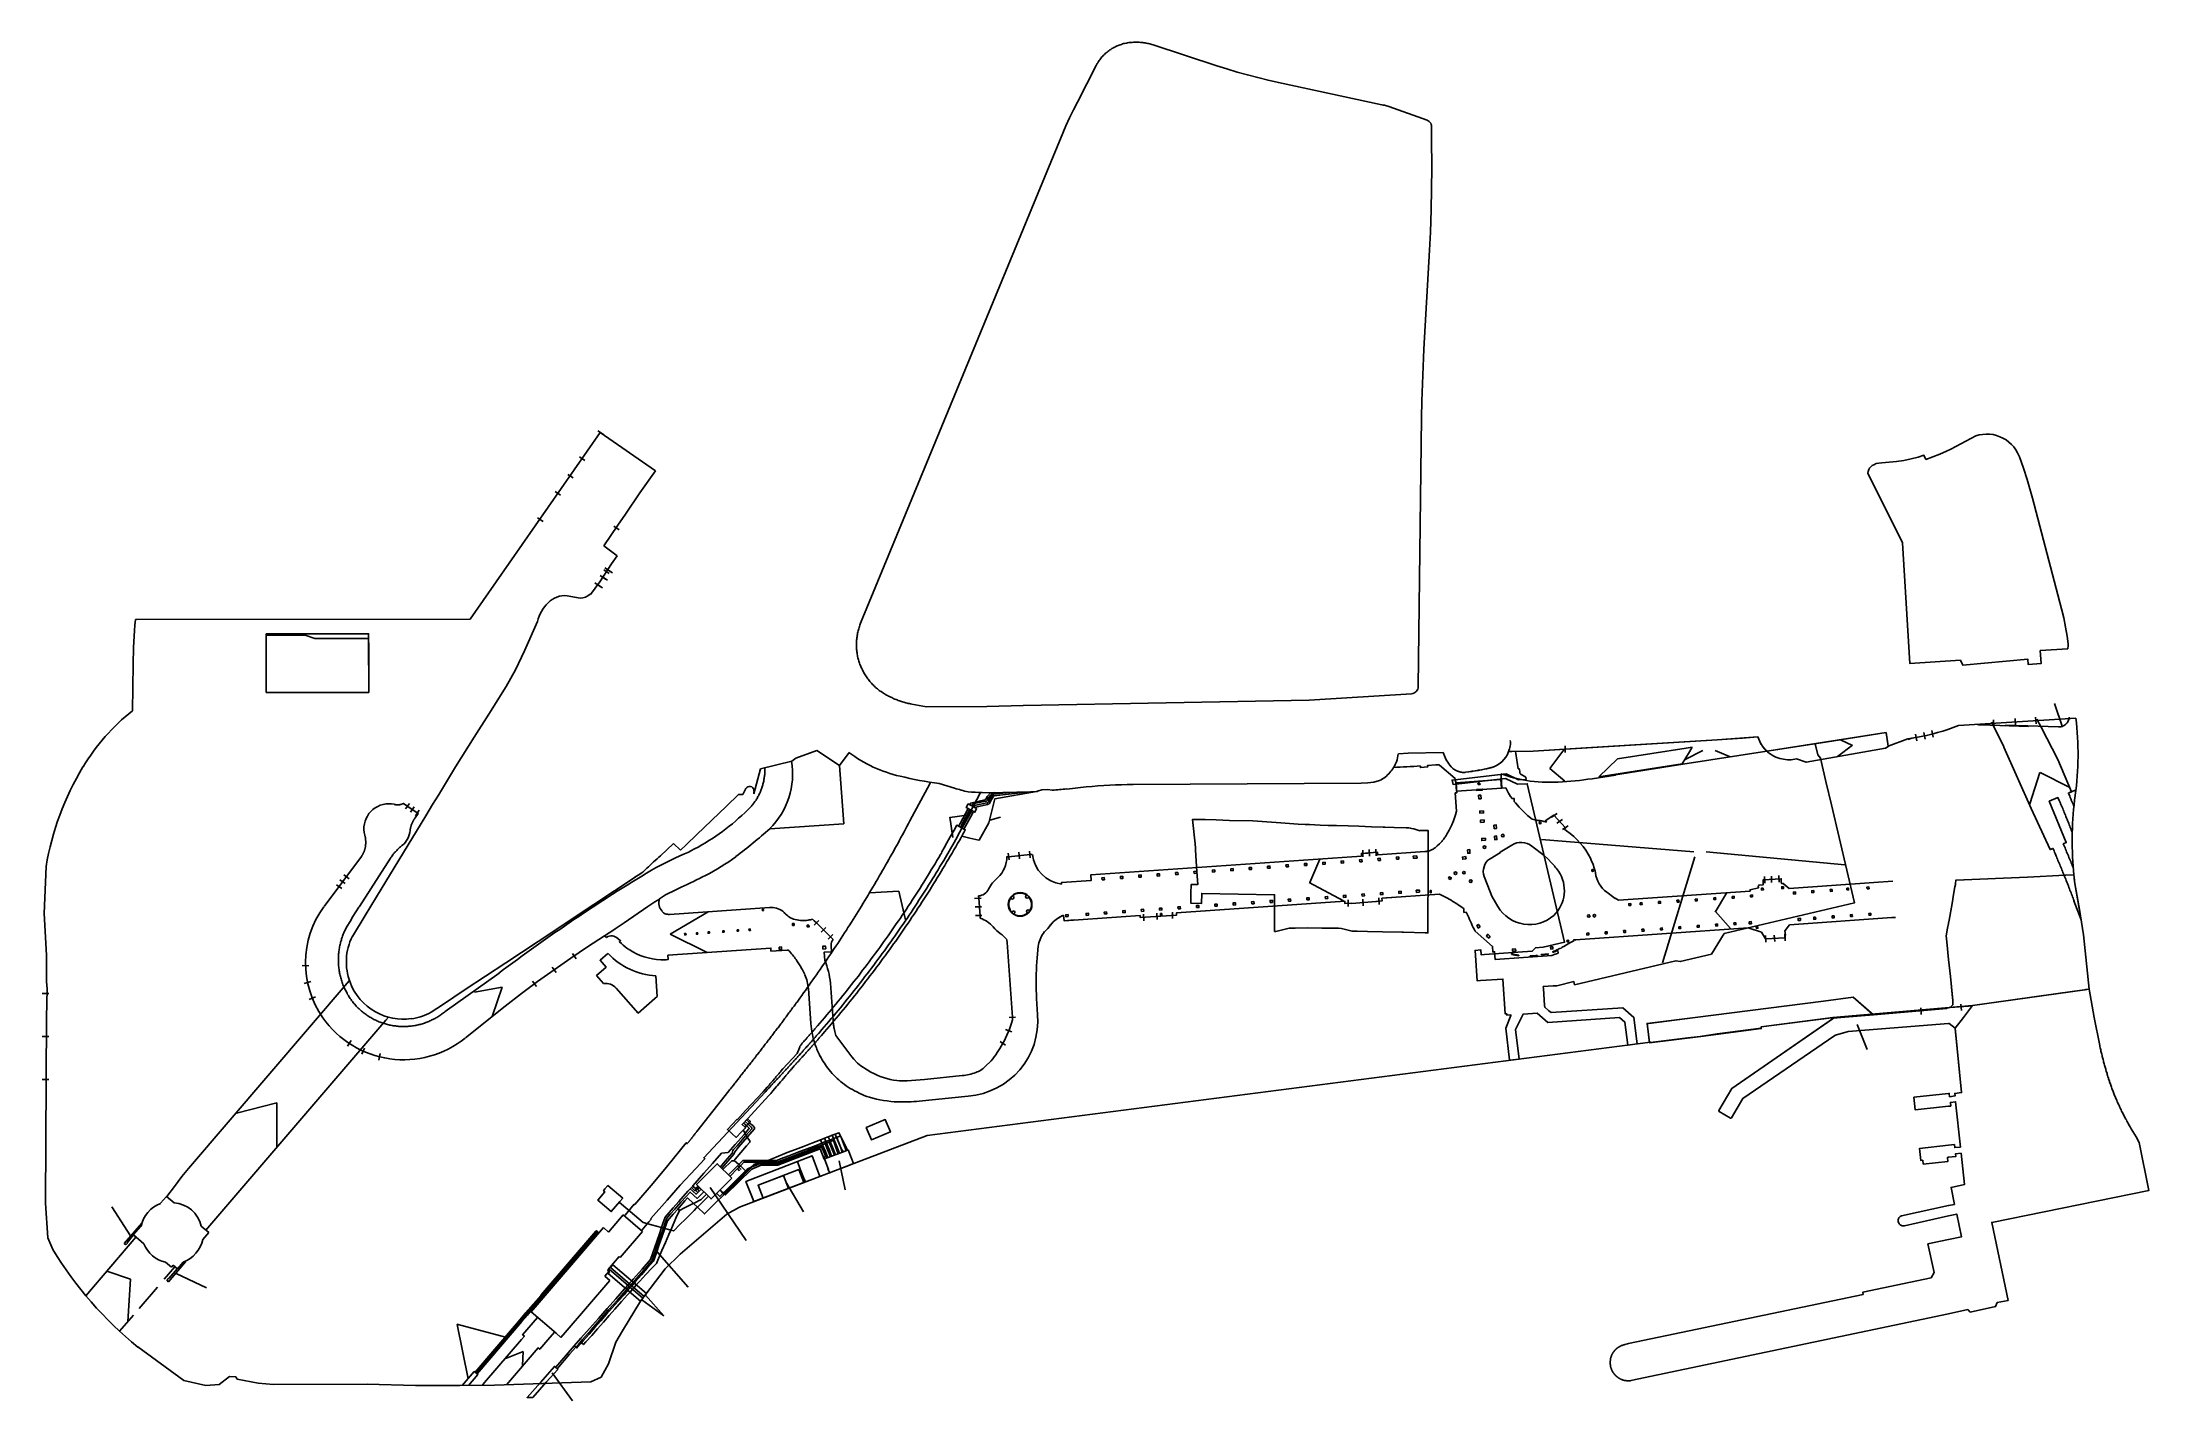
# Model space of a CAD drawing. Extents: x 833948 to 835387, y 817738 to 818666.
import ezdxf

# ---------------------------------------------------------------- set-up
doc = ezdxf.new("R2010")
doc.units = 0
doc.layers.add('KL6646D_Sht2_dgn', color=7, linetype='Continuous')

msp = doc.modelspace()

# ---------------------------------------------------------------- linework, layer by layer
at = {"layer": 'KL6646D_Sht2_dgn'}
for p, q in [((834240, 818271.9), (834328.8, 818399.5)), ((834331, 818398), (834327.3, 818400.6)), ((834328.8, 818399.5), (834366.6, 818373.3)), ((834310.4, 818368.4), (834306.7, 818370.9)), ((834318.3, 818380.3), (834314.6, 818382.9)), ((834366.6, 818373.3), (834355.8, 818358.2)), ((834301.7, 818356.7), (834298, 818359.2)), ((834355.8, 818358.2), (834346.1, 818343.6)), ((834289.8, 818338.7), (834286.1, 818341.2)), ((834346.1, 818343.6), (834340.9, 818336.2)), ((834340.9, 818336.2), (834331.2, 818322)), ((834338.1, 818335.5), (834341.8, 818333.1)), ((834331.2, 818322), (834340.4, 818315.2)), ((834340.4, 818315.2), (834336.6, 818309.8)), ((834336.6, 818309.8), (834328.5, 818297.5)), ((834328.7, 818301.9), (834332.5, 818299.4)), ((834330, 818301.1), (834333.8, 818298.6)), ((834331.2, 818305.6), (834334.9, 818303.1)), ((834332.1, 818307), (834335.9, 818304.5)), ((834333.4, 818306.1), (834337.2, 818303.7)), ((834315.2, 818286.3), (834306.3, 818287.9)), ((834328.5, 818297.5), (834322.1, 818288.9)), ((834325.2, 818296.9), (834328.9, 818294.4)), ((834326.6, 818296), (834330.4, 818293.5)), ((834011.3, 818271.8), (834240, 818271.9)), ((834286, 818270.4), (834277.2, 818250.4)), ((834009.3, 818209.4), (834009.7, 818241.2)), ((834277.2, 818250.4), (834271, 818237.5)), ((834264.7, 818226.1), (834252.7, 818207.1)), ((834271, 818237.5), (834264.7, 818226.1)), ((835322.4, 818214.3), (835327.7, 818198.3)), ((834252.7, 818207.1), (834242.8, 818191.4)), ((835256.7, 818199.4), (835337, 818204.4)), ((835280.9, 818198.7), (835280.6, 818203.2)), ((835295.7, 818199.6), (835295.4, 818204.1)), ((835309.7, 818200.5), (835309.4, 818205)), ((834242.8, 818191.4), (834230, 818171.1)), ((834966.1, 818181.9), (835091.8, 818189.7)), ((834977.6, 818170), (834987.1, 818182.8)), ((834988.1, 818181), (834988, 818185.5)), ((835023.8, 818176.6), (835070.6, 818183.9)), ((835070.6, 818183.9), (835074.8, 818184.5)), ((835074.8, 818184.5), (835073, 818181.5)), ((835091.8, 818189.7), (835119.7, 818191.6)), ((835119.7, 818191.6), (835121.8, 818186.8)), ((835125.9, 818181.8), (835207.3, 818194.5)), ((835184.3, 818186), (835174.1, 818178.2)), ((835184.4, 818185.8), (835176.2, 818189.5)), ((835207.3, 818194.5), (835208.7, 818185.3)), ((835208.7, 818185.3), (835222.1, 818190.2)), ((835222.1, 818190.2), (835227.5, 818191.2)), ((835224.9, 818190.7), (835222.3, 818189.8)), ((835228.3, 818189), (835227.4, 818193.4)), ((835228.3, 818189), (835227.4, 818193.4)), ((835233.9, 818190.1), (835233, 818194.6)), ((835239.4, 818191.5), (835238.6, 818195.9)), ((834230, 818171.1), (834218.4, 818151.8)), ((834433.8, 818152.7), (834438.3, 818169.9)), ((834438.3, 818169.9), (834459.7, 818175)), ((834459.7, 818175), (834462.4, 818177)), ((834492.4, 818172), (834498.8, 818180.9)), ((834495.2, 818132.3), (834492.4, 818172)), ((834874.1, 818180.1), (834880.7, 818180.5)), ((834880.7, 818180.5), (834904.7, 818180.9)), ((834949.4, 818181.6), (834966.1, 818181.9)), ((834977.5, 818170), (834987.9, 818161.3)), ((835011.1, 818164.3), (835023.8, 818176.6)), ((835068, 818173.1), (835011.1, 818164.3)), ((835073, 818181.5), (835068, 818173.1)), ((835082, 818182.4), (835070.1, 818176.2)), ((835090.5, 818182.4), (835100.8, 818178)), ((834426.2, 818152.2), (834428.3, 818156.4)), ((834560.5, 818159.7), (834570.9, 818156.6)), ((834627.6, 818154.5), (834630.5, 818155.4)), ((834630.5, 818155.4), (834634.6, 818155.7)), ((834634.6, 818155.7), (834637.6, 818155.2)), ((834647.6, 818156), (834660.8, 818157.4)), ((834692.9, 818159.1), (834848.6, 818160.1)), ((834848.6, 818160.1), (834853.2, 818160.2)), ((834853.2, 818160.2), (834857.3, 818160.7)), ((834857.3, 818160.7), (834861.2, 818161.8)), ((835312.4, 818167.3), (835305.4, 818145.8)), ((835312.6, 818167.3), (835332.7, 818157)), ((835332.5, 818153.6), (835336.6, 818155.2)), ((834195.9, 818142.4), (834198.5, 818146.1)), ((834199.3, 818140.1), (834201.8, 818143.8)), ((834202.6, 818137.8), (834205.2, 818141.5)), ((834214.2, 818145.5), (834209.6, 818137.7)), ((834218.4, 818151.8), (834214.2, 818145.5)), ((834394.8, 818124.9), (834415.1, 818144.4)), ((834415.1, 818144.4), (834423.2, 818152.2)), ((834423.2, 818152.2), (834426.2, 818152.2)), ((834594.7, 818146.1), (834594.7, 818146.1)), ((834209.6, 818137.7), (834175.9, 818082.3)), ((834444.6, 818128.8), (834495.2, 818132.3)), ((834567.6, 818136.6), (834579.3, 818138.1)), ((834567.6, 818136.9), (834569.8, 818123)), ((834602.2, 818136.8), (834594.9, 818134.7)), ((834978.8, 818136.8), (834982.5, 818139.3)), ((834982.3, 818132.8), (834986.1, 818135.3)), ((834986.3, 818128.3), (834990, 818130.8)), ((834370.1, 818110.4), (834378.8, 818118.8)), ((834378.8, 818118.8), (834383.6, 818114.2)), ((834383.6, 818114.2), (834387.5, 818117.8)), ((834387.5, 818117.8), (834394.8, 818124.9)), ((834608.1, 818107.7), (834607.6, 818112.2)), ((834615.3, 818108.3), (834614.8, 818112.8)), ((834622.5, 818109.1), (834622, 818113.5)), ((834849.9, 818109.8), (834849.7, 818114.3)), ((834854.4, 818110.1), (834854.1, 818114.6)), ((834859, 818110.4), (834858.7, 818114.9)), ((835075.9, 818113.2), (834971.8, 818121.6)), ((835084.4, 818113.2), (835179.1, 818104.2)), ((833949, 818071.1), (833950.4, 818103)), ((834153.6, 818097.3), (834157.3, 818094.7)), ((834813.5, 818092.1), (834820.4, 818108.2)), ((835076.7, 818109.6), (835054.6, 818037.4)), ((835129.1, 818092.1), (835128.9, 818096.5)), ((835134.2, 818092.4), (835133.9, 818096.9)), ((835335.3, 818100.2), (835336, 818092.9)), ((834148.6, 818090.6), (834152.3, 818088)), ((834150.9, 818094), (834154.6, 818091.4)), ((834175.9, 818082.3), (834168.3, 818069.6)), ((834310.4, 818067.9), (834352.6, 818095.8)), ((834532.8, 818086.3), (834512.9, 818085.2)), ((834532.8, 818086.3), (834537.5, 818066.7)), ((834813.2, 818092.1), (834836.6, 818079.6)), ((835090.6, 818072), (835098.3, 818085)), ((835124.5, 818091.7), (835124.3, 818096.2)), ((835336, 818092.9), (835339.3, 818073.8)), ((833950.6, 818042.6), (833949, 818071.1)), ((834168.3, 818069.6), (834159.5, 818055.4)), ((834297.1, 818059), (834310.4, 818067.9)), ((834376.7, 818056.8), (834402.5, 818072.1)), ((834589.1, 818081.5), (834584.6, 818081.3)), ((834589.3, 818075.6), (834584.9, 818075.5)), ((834589.6, 818069.7), (834585.1, 818069.6)), ((834647, 818068.8), (834647.1, 818068.8)), ((834647.1, 818068.8), (834648.6, 818068.9)), ((834662.2, 818071.2), (834660.7, 818071.1)), ((834660.8, 818069.7), (834662.3, 818069.8)), ((834660.8, 818069.7), (834660.8, 818069.7)), ((834673.3, 818070.6), (834674, 818070.7)), ((834674.8, 818072.1), (834673.9, 818072)), ((834687.3, 818073), (834685.8, 818072.9)), ((834685.9, 818071.5), (834687.4, 818071.6)), ((834700.2, 818066.1), (834700, 818070.6)), ((834709.4, 818066.8), (834709.1, 818071.3)), ((834719.9, 818067.5), (834719.7, 818072)), ((834839.9, 818075.8), (834839.7, 818080.3)), ((834850.1, 818076.3), (834849.9, 818080.8)), ((834860.9, 818077.2), (834860.7, 818081.7)), ((835090.7, 818072.3), (835100.9, 818060.7)), ((835335.5, 818079.7), (835340.5, 818066.6)), ((835339.3, 818073.8), (835342.2, 818056.4)), ((834264.4, 818037.3), (834297.1, 818059)), ((834376.7, 818056.8), (834402, 818044.3)), ((834475, 818063), (834478.1, 818066.2)), ((834479.8, 818058.2), (834482.9, 818061.4)), ((834484.6, 818053.5), (834487.7, 818056.7)), ((835125.1, 818051.4), (835124.9, 818055.9)), ((835131.2, 818051.8), (835130.9, 818056.3)), ((835138.3, 818052.3), (835138.1, 818056.8)), ((835342.2, 818056.4), (835346, 818019.4)), ((833950.6, 818024.6), (833950.6, 818042.6)), ((834312.5, 818040.1), (834309.8, 818043.7)), ((833951.1, 818019.5), (833950.6, 818024.6)), ((834125.2, 818035.4), (834129.7, 818035.3)), ((834126.7, 818023.3), (834131.1, 818024.5)), ((834236.6, 818019), (834264.4, 818037.3)), ((834285.3, 818021.2), (834282.6, 818024.8)), ((834298.7, 818030.8), (834296, 818034.4)), ((833947.6, 818016.4), (833952.1, 818016.4)), ((833950.5, 817999.9), (833951.1, 818019.5)), ((834130.1, 818012.3), (834134.3, 818014.1)), ((834221.2, 818008.7), (834236.6, 818019)), ((834261.8, 818020.8), (834242.9, 818017.4)), ((834261.8, 818020.8), (834255, 818000.6)), ((835346, 818019.4), (835266.3, 818008.1)), ((835266.3, 818008.1), (835343.1, 818018.9)), ((835343.1, 818018.9), (835339.5, 818018.4)), ((835343.1, 818018.9), (835344.3, 818019.1)), ((835344.3, 818019.1), (835346, 818019.4)), ((833950, 817873.2), (833950.5, 817999.9)), ((834213.4, 818003.7), (834221.2, 818008.7)), ((834612.6, 818000.2), (834608.1, 818000.1)), ((835170.8, 817999.9), (835121.9, 817993.6)), ((835266.3, 818008.1), (835170.8, 817999.9)), ((835231.3, 818002), (835230.9, 818006.5)), ((835258.8, 818004.7), (835258.4, 818009.2)), ((833947.6, 817987), (833952.1, 817987)), ((834156.3, 817980.3), (834158.6, 817984.2)), ((835046.3, 817983.2), (834552.2, 817919.5)), ((834605.7, 817981.1), (834602, 817983.6)), ((834610, 817990.2), (834605.8, 817991.7)), ((835046.4, 817983), (835046.3, 817983.2)), ((835071.9, 817986.2), (835046.4, 817983)), ((835080.3, 817987.1), (835071.9, 817986.2)), ((835091.9, 817988.8), (835080.3, 817987.1)), ((835122, 817992.7), (835091.9, 817988.8)), ((835121.9, 817993.6), (835122, 817992.7)), ((835194.3, 817978.2), (835187.6, 817995.1)), ((834166, 817975), (834167.7, 817979.1)), ((834177.7, 817970.9), (834178.6, 817975.3)), ((833947.7, 817957.7), (833952.2, 817957.7)), ((834108, 817941.8), (834080.3, 817934.7)), ((834108, 817941.8), (834108, 817912)), ((834427.8, 817925.1), (834428.8, 817926.2)), ((834427.8, 817920.9), (834430.4, 817923.9)), ((834428.6, 817919.6), (834432.4, 817924)), ((834430.8, 817928.2), (834428.7, 817930.2)), ((834428.8, 817926.2), (834429.8, 817927.1)), ((834434.2, 817923.9), (834429.3, 817918.3)), ((834429.8, 817927.1), (834430.8, 817928.2)), ((834552.2, 817919.5), (834424, 817870.5)), ((834429.3, 817918.3), (834428.6, 817919.6)), ((834479.3, 817916.5), (834480.3, 817914.2)), ((834482.9, 817915.3), (834482, 817917.5)), ((834482.6, 817913.9), (834483.4, 817914.2)), ((834485.6, 817916.3), (834482.9, 817915.3)), ((834483.4, 817914.2), (834485.3, 817914.9)), ((834485.6, 817916.3), (834484.6, 817918.5)), ((834485.3, 817914.9), (834486, 817915.2)), ((834487.4, 817919.6), (834489.4, 817920.4)), ((834488.2, 817917.3), (834487.4, 817919.6)), ((834490.3, 817918.1), (834488.2, 817917.3)), ((834490.3, 817918.1), (834489.4, 817920.4)), ((834490.4, 817918.1), (834490.3, 817918.1)), ((834490.4, 817918.1), (834493, 817919.1)), ((834493.1, 817910.9), (834490.4, 817918.1)), ((834493, 817919.1), (834493.2, 817918.8)), ((834494.2, 817908.1), (834493.1, 817910.9)), ((834494.7, 817908.3), (834493.1, 817910.9)), ((834416.5, 817892.5), (834422.6, 817898.7)), ((834417.4, 817891.5), (834422.6, 817896.8)), ((834423.6, 817899.6), (834420.4, 817902.4)), ((834423.6, 817899.6), (834422.6, 817898.7)), ((834422.6, 817898.7), (834423.6, 817897.7)), ((834424.1, 817895.3), (834422.6, 817896.8)), ((834424.6, 817898.7), (834423.6, 817899.6)), ((834423.6, 817897.7), (834424.6, 817898.7)), ((834423.6, 817897.7), (834425.1, 817896.3)), ((834431.6, 817897.5), (834432.6, 817897.9)), ((834432.6, 817897.9), (834437.9, 817900)), ((834437.9, 817900), (834438.9, 817900.5)), ((834438.9, 817900.5), (834440.6, 817901.2)), ((834440.6, 817901.2), (834443.5, 817902.4)), ((834484.6, 817904.4), (834496.1, 817908.8)), ((834484.6, 817904.4), (834496.1, 817908.8)), ((834496.2, 817882.3), (834492, 817902.1)), ((834500.2, 817904.3), (834501.8, 817900.2)), ((834500.2, 817904.3), (834501.8, 817900.2)), ((834390.3, 817883.1), (834391.1, 817883.9)), ((834395.5, 817880.5), (834396.5, 817881.5)), ((834396.5, 817881.5), (834397.8, 817882.8)), ((834428.5, 817847.7), (834403.9, 817883.8)), ((834410.5, 817882), (834412.6, 817879.8)), ((834410.8, 817882.3), (834413, 817880.1)), ((834478.8, 817891.4), (834433.8, 817874.3)), ((834467.6, 817867.2), (834455.7, 817887.8)), ((833951.4, 817849.5), (833950, 817873.2)), ((833995.2, 817870.7), (834008, 817850.8)), ((834028.5, 817873.1), (834032.6, 817877.8)), ((834032.6, 817877.8), (834037.7, 817873.4)), ((834382, 817869.4), (834381.6, 817869.7)), ((834383.1, 817868.3), (834382, 817869.4)), ((834395.2, 817870.5), (834392.5, 817873)), ((834395.2, 817870.5), (834402.7, 817878)), ((834412.6, 817879.8), (834413, 817880.1)), ((834413, 817880.1), (834413.5, 817879.7)), ((834413.5, 817879.7), (834413.8, 817879.4)), ((834424, 817870.5), (834415.3, 817865.7)), ((834010, 817851.5), (834015.2, 817857.5)), ((834056.2, 817857.6), (834061.4, 817853.2)), ((834061.4, 817853.2), (834057.3, 817848.4)), ((834281.7, 817799), (834327, 817851.8)), ((834327, 817851.8), (834331, 817856.5)), ((834331, 817856.5), (834334.6, 817853.4)), ((834334.6, 817853.4), (834344.6, 817865.2)), ((834357.8, 817853.9), (834342.5, 817836)), ((834344.6, 817865.2), (834357.8, 817853.9)), ((834370.7, 817856.5), (834372, 817856.2)), ((834372, 817856.2), (834372.9, 817855.9)), ((834415.3, 817865.7), (834383.5, 817838.3)), ((833955, 817841.6), (833951.4, 817849.5)), ((834017.1, 817845.5), (834010, 817851.5)), ((834388.9, 817815.9), (834367.7, 817839.9)), ((834383.5, 817838.3), (834373.3, 817828.4)), ((834008, 817821.3), (833991.9, 817826.7)), ((834035.9, 817829.4), (834031.8, 817832.9)), ((834045.5, 817833.1), (834033.8, 817819.5)), ((834037.1, 817830.9), (834035.9, 817829.4)), ((834040.1, 817828.3), (834037.1, 817830.9)), ((834039.9, 817828.4), (834038.5, 817826.8)), ((834059.9, 817815.4), (834039.1, 817825.2)), ((834044, 817832.9), (834040.1, 817828.3)), ((834335, 817826.8), (834331.9, 817823.3)), ((834331.9, 817823.3), (834335.3, 817820.4)), ((834341.8, 817836.7), (834334.1, 817827.6)), ((834334.1, 817827.6), (834335, 817826.8)), ((834342.5, 817836), (834341.8, 817836.7)), ((834373.3, 817828.4), (834356.3, 817806.2)), ((834008, 817821.3), (834006.2, 817792.4)), ((834026.4, 817815.9), (834013.8, 817801.2)), ((834335.3, 817820.4), (834304.9, 817784.9)), ((834372.4, 817796.2), (834359.8, 817810.3)), ((834010, 817796.8), (834000.5, 817785.7)), ((834298.7, 817784.4), (834281.7, 817799)), ((834286, 817795.2), (834282.8, 817791.5)), ((834356.3, 817806.2), (834344, 817786)), ((834372.4, 817796.2), (834357.3, 817807.1)), ((834230.9, 817790.6), (834264.1, 817781.8)), ((834231, 817790.4), (834238.6, 817753.3)), ((834302, 817781.5), (834298.7, 817784.4)), ((834304.9, 817784.9), (834302, 817781.5)), ((834344, 817786), (834339.4, 817778.2)), ((834044.4, 817752.2), (834013, 817775)), ((834276.1, 817771.8), (834263.7, 817767)), ((834276.1, 817771.9), (834275.8, 817762.3)), ((834312.1, 817774.8), (834311.1, 817775.7)), ((834312.1, 817774.8), (834312.5, 817775.2)), ((834312.5, 817775.2), (834313.2, 817774.6)), ((834316, 817777.9), (834313.2, 817774.6)), ((834339.4, 817778.2), (834334.6, 817763.5)), ((834059.5, 817748.7), (834044.4, 817752.2)), ((834075.5, 817754.9), (834068.5, 817749.3)), ((834079.9, 817754.7), (834075.5, 817754.9)), ((834080.9, 817753.1), (834079.9, 817754.7)), ((834095.1, 817750.3), (834080.9, 817753.1)), ((834243.3, 817757.8), (834244.7, 817756.6)), ((834322.5, 817751.1), (834256.7, 817748.9)), ((834309.8, 817738.2), (834296, 817757.3)), ((834329.5, 817754.4), (834322.5, 817751.1)), ((834334.6, 817763.5), (834329.5, 817754.4)), ((834068.5, 817749.3), (834059.5, 817748.7)), ((834105.6, 817749.4), (834095.1, 817750.3)), ((834169.7, 817749.7), (834105.6, 817749.4)), ((834202.7, 817748.8), (834169.7, 817749.7)), ((834233, 817748.7), (834202.7, 817748.8)), ((834256.7, 817748.9), (834233, 817748.7))]:
    msp.add_line(p, q, dxfattribs=at)
for points in [[(834896.7, 818600), (834896.9, 818580.3), (834896.6, 818551.6), (834896.1, 818536.2), (834895.4, 818524), (834891.5, 818456.4), (834890.7, 818438.6), (834890.1, 818420.9), (834889.9, 818409.8), (834887.7, 818226.1), (834887.6, 818225.1), (834887.4, 818224.3), (834887, 818223.6), (834886.5, 818222.9), (834886, 818222.3), (834885.3, 818221.9), (834884.6, 818221.5), (834883.9, 818221.3), (834883.1, 818221.1), (834813.1, 818216.6), (834617.7, 818213.1), (834592.9, 818212.4), (834551.7, 818212.2), (834541.7, 818214), (834540.9, 818214.1), (834540.1, 818214.3), (834539.3, 818214.5), (834538.5, 818214.6), (834537.7, 818214.8), (834537, 818215), (834536.2, 818215.3), (834535.4, 818215.5), (834534.7, 818215.7), (834533.9, 818216), (834533.2, 818216.2), (834532.4, 818216.5), (834531.7, 818216.8), (834530.9, 818217.1), (834530.2, 818217.4), (834529.4, 818217.7), (834528.7, 818218), (834528, 818218.4), (834527.3, 818218.7), (834526.5, 818219.1), (834525.8, 818219.4), (834525.1, 818219.8), (834524.4, 818220.2), (834523.7, 818220.6), (834523, 818221), (834522.4, 818221.4), (834521.7, 818221.9), (834521.6, 818221.9), (834520.8, 818222.5), (834520.1, 818222.9), (834519.5, 818223.4), (834518.8, 818223.9), (834518.2, 818224.4), (834517.6, 818224.9), (834517, 818225.4), (834516.4, 818226), (834515.8, 818226.5), (834515.3, 818227.1), (834514.7, 818227.7), (834514.1, 818228.2), (834513.6, 818228.8), (834513.1, 818229.4), (834512.6, 818230.1), (834512.1, 818230.7), (834511.6, 818231.3), (834511.1, 818232), (834510.7, 818232.6), (834510.2, 818233.3), (834509.8, 818234), (834509.4, 818234.6), (834509, 818235.3), (834508.6, 818236), (834508.2, 818236.7), (834507.9, 818237.5), (834507.5, 818238.2), (834507.2, 818238.9), (834506.9, 818239.6), (834506.6, 818240.4), (834506.3, 818241.1), (834506, 818241.9), (834505.8, 818242.6), (834505.5, 818243.4), (834505.3, 818244.2), (834505.1, 818244.9), (834504.9, 818245.7), (834504.7, 818246.5), (834504.6, 818247.3), (834504.4, 818248.1), (834504.3, 818248.9), (834504.2, 818249.7), (834504.1, 818250.5), (834504, 818251.3), (834504, 818252), (834503.9, 818252.8), (834503.9, 818253.6), (834503.9, 818254.4), (834503.9, 818255.2), (834503.9, 818256), (834503.9, 818256.8), (834504, 818257.6), (834504.1, 818258.4), (834504.2, 818259.2), (834504.3, 818260), (834504.4, 818260.8), (834504.5, 818261.6), (834504.7, 818262.4), (834504.8, 818263.2), (834505, 818264), (834505.2, 818264.7), (834505.4, 818265.5), (834505.7, 818266.3), (834505.9, 818267), (834506.2, 818267.8), (834506.5, 818268.5), (834506.7, 818269.3), (834642.5, 818598.5), (834643.2, 818600), (834647, 818608.8), (834649.5, 818614.3), (834652.1, 818619.7), (834654.8, 818625), (834667.7, 818650.1), (834668.4, 818651.4), (834668.8, 818652), (834669.2, 818652.7), (834669.7, 818653.4), (834670.1, 818654), (834670.6, 818654.7), (834671.1, 818655.3), (834671.6, 818655.9), (834672.2, 818656.5), (834672.7, 818657.1), (834673.3, 818657.6), (834673.9, 818658.2), (834674.5, 818658.7), (834675.1, 818659.2), (834675.7, 818659.7), (834676.3, 818660.2), (834677, 818660.7), (834677.6, 818661.1), (834678.3, 818661.6), (834679, 818662), (834679.7, 818662.4), (834680.4, 818662.7), (834681.1, 818663.1), (834681.9, 818663.4), (834682.6, 818663.7), (834683.3, 818664), (834684.1, 818664.3), (834684.9, 818664.5), (834685.6, 818664.8), (834686.4, 818665), (834686.9, 818665.1), (834688.4, 818665.4), (834689.1, 818665.5), (834689.9, 818665.7), (834690.7, 818665.8), (834691.5, 818665.9), (834692.3, 818665.9), (834693.1, 818666), (834693.9, 818666), (834694.7, 818666), (834695.5, 818666), (834696.3, 818666), (834697.1, 818666), (834697.9, 818665.9), (834698.7, 818665.8), (834699.5, 818665.8), (834700.3, 818665.6), (834701.1, 818665.5), (834701.9, 818665.4), (834702.7, 818665.2), (834703.4, 818665), (834704.2, 818664.8), (834705, 818664.6), (834705.7, 818664.4), (834706.5, 818664.2), (834750, 818649.9), (834757, 818647.7), (834764, 818645.6), (834771, 818643.6), (834778, 818641.8), (834785.1, 818640), (834792.2, 818638.4), (834862.8, 818623.3), (834863.7, 818623.1), (834864.5, 818622.9), (834865.3, 818622.7), (834866, 818622.5), (834866.8, 818622.2), (834867.5, 818622), (834893.7, 818612.7), (834894.5, 818612.3), (834895.2, 818611.8), (834895.7, 818611.2), (834896.2, 818610.6), (834896.5, 818609.8), (834896.7, 818609.1), (834896.7, 818608.3)], [(835251.4, 818388.2), (835268.5, 818397.2), (835270.8, 818397.8), (835273.2, 818398.2), (835275.6, 818398.4), (835278, 818398.3), (835280.4, 818398), (835282.7, 818397.4), (835285, 818396.6), (835287.1, 818395.6), (835289.2, 818394.4), (835291.1, 818392.9), (835292.9, 818391.3), (835294.5, 818389.6), (835295.9, 818387.6), (835297.1, 818385.6), (835298.1, 818383.4), (835298.3, 818382.9), (835301.1, 818375.1), (835303.7, 818367.3), (835306, 818359.4), (835307.3, 818354.7), (835327.2, 818279), (835328.7, 818272.8), (835329.9, 818266.6), (835331, 818260.3), (835331.6, 818255.1), (835331.7, 818253.6), (835331.5, 818252.1), (835331.4, 818251.8), (835312.6, 818250.6), (835313.2, 818241.7), (835304.3, 818241.1), (835304.1, 818244.7), (835259.7, 818240.5), (835258, 818243.9), (835223.6, 818241.7), (835218.4, 818324.2), (835194.9, 818371.6), (835195.1, 818372.9), (835195.4, 818374.1), (835196, 818375.2), (835196.8, 818376.1), (835197.8, 818376.9), (835198.8, 818377.5), (835200.6, 818378.2), (835202.4, 818378.6), (835204.3, 818378.8), (835204.4, 818378.8), (835209.4, 818379.1), (835214.4, 818379.6), (835219.3, 818380.4), (835224.3, 818381.4), (835229.1, 818382.6), (835233.1, 818383.9), (835234.5, 818381.1), (835239.3, 818382.8), (835243.9, 818384.7), (835248.5, 818386.8)], [(834100.7, 818262), (834100.7, 818258.8), (834100.7, 818222), (834170.7, 818222), (834170.7, 818249.9), (834170.6, 818262)], [(834127.3, 818261.1), (834133.8, 818258.8), (834170.6, 818258.8), (834170.7, 818222), (834100.7, 818222), (834100.7, 818261.1)], [(834927.4, 818155.7), (834931.4, 818156), (834931.5, 818155.2), (834927.5, 818154.9)], [(834929.8, 818160), (834929.9, 818159.2), (834928.5, 818159.1), (834928.4, 818159.9)], [(834584.8, 818140.3), (834584.8, 818140.2), (834578.8, 818143.4), (834580.2, 818145.8), (834586, 818142.7)], [(834928.9, 818151.8), (834930.4, 818151.9), (834930.6, 818149.4), (834929.1, 818149.3)], [(834932.2, 818141.2), (834932.3, 818139.7), (834929.8, 818139.5), (834929.7, 818141)], [(834429.8, 817931.3), (834425.8, 817927), (834428.1, 817924.8), (834427.9, 817924.5), (834425.2, 817921.7), (834421.7, 817918.1), (834415.7, 817923.6), (834419.2, 817927.2), (834422.2, 817930.4), (834422.6, 817930.4), (834428.1, 817936.4), (834440.2, 817949.3), (834442.9, 817952.4), (834443.3, 817952.8), (834443.6, 817953.2), (834444.4, 817954.1), (834444.8, 817954.6), (834445.5, 817955.4), (834446.3, 817956.3), (834446.7, 817956.7), (834447.8, 817958.1), (834448.6, 817958.9), (834448.9, 817959.4), (834449.7, 817960.3), (834450.4, 817961.1), (834450.8, 817961.6), (834451.6, 817962.5), (834452, 817962.9), (834452.3, 817963.3), (834453.7, 817965), (834463.3, 817975.4), (834464.9, 817979.3), (834465.2, 817980), (834465.3, 817980.5), (834465.9, 817981.2), (834466.6, 817982), (834466.9, 817982.4), (834467.3, 817982.9), (834467.6, 817983.3), (834468, 817983.7), (834468.4, 817984.2), (834468.8, 817984.6), (834469.2, 817985), (834469.6, 817985.5), (834470, 817985.9), (834470.3, 817986.3), (834470.7, 817986.8), (834471.1, 817987.2), (834471.5, 817987.6), (834471.9, 817988.1), (834472.3, 817988.5), (834472.6, 817988.9), (834473, 817989.4), (834473.4, 817989.8), (834473.8, 817990.2), (834474.2, 817990.7), (834474.5, 817991.1), (834474.9, 817991.5), (834475.5, 817992.2), (834477.3, 817994.3), (834478.9, 817996.1), (834480.5, 817998), (834482.1, 817999.8), (834483.6, 818001.7), (834485.2, 818003.6), (834486.8, 818005.4), (834488.3, 818007.3), (834489.9, 818009.2), (834491.5, 818011.1), (834493, 818013), (834494.5, 818014.9), (834496.1, 818016.8), (834497.6, 818018.7), (834499.1, 818020.6), (834500.6, 818022.5), (834502.2, 818024.5), (834503.7, 818026.4), (834505.2, 818028.3), (834506.6, 818030.3), (834508.1, 818032.2), (834509.6, 818034.1), (834511.1, 818036.1), (834512.6, 818038.1), (834514, 818040), (834515.5, 818042), (834516.9, 818043.9), (834518.4, 818045.9), (834519.8, 818047.9), (834521.2, 818049.9), (834522.7, 818051.9), (834524.1, 818053.9), (834525.5, 818055.8), (834526.9, 818057.8), (834528.3, 818059.9), (834529.7, 818061.9), (834531.1, 818063.9), (834532.5, 818065.9), (834533.9, 818067.9), (834535.2, 818069.9), (834536.6, 818072), (834538, 818074), (834539.3, 818076), (834540.7, 818078.1), (834542, 818080.1), (834543.3, 818082.2), (834544.7, 818084.2), (834546, 818086.3), (834547.3, 818088.3), (834548.6, 818090.4), (834549.9, 818092.5), (834551.2, 818094.6), (834552.5, 818096.6), (834553.8, 818098.7), (834555, 818100.8), (834556.3, 818102.9), (834557.6, 818105), (834558.8, 818107.1), (834560.1, 818109.2), (834561.3, 818111.3), (834562, 818112.2), (834562.1, 818113.1), (834563.7, 818115.9), (834565.7, 818119.3), (834566.8, 818121.2), (834568, 818123.3), (834570.6, 818127.9), (834572.4, 818131.3), (834578.2, 818128.2), (834577.3, 818126.4), (834576.6, 818125.2), (834575.4, 818123), (834574.2, 818120.9), (834572.9, 818118.7), (834571.7, 818116.6), (834570.5, 818114.5), (834569.3, 818112.3), (834568, 818110.2), (834566.8, 818108.1), (834565.5, 818106), (834564.3, 818103.8), (834563, 818101.7), (834561.7, 818099.6), (834560.4, 818097.5), (834559.1, 818095.4), (834557.9, 818093.3), (834556.6, 818091.2), (834555.2, 818089.1), (834553.9, 818087), (834552.6, 818085), (834551.3, 818082.9), (834550, 818080.8), (834548.6, 818078.7), (834547.3, 818076.7), (834545.9, 818074.6), (834544.6, 818072.6), (834543.2, 818070.5), (834541.8, 818068.4), (834540.5, 818066.4), (834539.1, 818064.4), (834537.7, 818062.3), (834536.3, 818060.3), (834534.9, 818058.3), (834533.5, 818056.2), (834532.1, 818054.2), (834530.7, 818052.2), (834529.2, 818050.2), (834527.8, 818048.2), (834526.4, 818046.2), (834524.9, 818044.2), (834523.5, 818042.2), (834522, 818040.2), (834520.5, 818038.2), (834519.1, 818036.2), (834517.6, 818034.3), (834516.1, 818032.3), (834514.6, 818030.3), (834513.1, 818028.4), (834511.6, 818026.4), (834510.1, 818024.5), (834507.9, 818021.5), (834505.6, 818018.6), (834504.1, 818016.7), (834502.5, 818014.8), (834501, 818012.8), (834499.4, 818010.9), (834497.9, 818009), (834496.3, 818007.1), (834494.8, 818005.2), (834493.2, 818003.3), (834491.6, 818001.4), (834490, 817999.5), (834488.5, 817997.6), (834486.9, 817995.7), (834485.3, 817993.9), (834483.7, 817992), (834482.1, 817990.1), (834480, 817987.8), (834478.9, 817986.5), (834478.5, 817986.1), (834478.1, 817985.6), (834477.8, 817985.2), (834477.4, 817984.8), (834477, 817984.3), (834476.6, 817983.9), (834476.2, 817983.4), (834475.8, 817983), (834475.4, 817982.6), (834475.1, 817982.1), (834474.7, 817981.7), (834474.3, 817981.3), (834473.9, 817980.8), (834473.5, 817980.4), (834473.1, 817980), (834472.7, 817979.5), (834472.3, 817979.1), (834472, 817978.7), (834471.6, 817978.2), (834471.2, 817977.8), (834470.8, 817977.4), (834470.4, 817976.9), (834470, 817976.5), (834469.6, 817976.1), (834469.2, 817975.6), (834468.8, 817975.2), (834468.5, 817974.8), (834468.1, 817974.3), (834467.7, 817973.9), (834467.3, 817973.5), (834466.9, 817973), (834466.5, 817972.6), (834466.1, 817972.2), (834465.7, 817971.7), (834465.3, 817971.3), (834464.9, 817970.9), (834464.5, 817970.5), (834464.2, 817970), (834463.8, 817969.6), (834463.4, 817969.2), (834463, 817968.7), (834462.6, 817968.3), (834462.2, 817967.9), (834461.3, 817966.9), (834459.5, 817964.8), (834459.1, 817964.4), (834458.8, 817963.9), (834458.4, 817963.5), (834458, 817963.1), (834457.6, 817962.6), (834457.3, 817962.2), (834456.9, 817961.7), (834456.5, 817961.3), (834455.7, 817960.4), (834455.4, 817960), (834453.9, 817958.2), (834453.1, 817957.3), (834452, 817956), (834449.9, 817953.5), (834449.3, 817952.8), (834446.8, 817949.8), (834445.4, 817948.2), (834444.1, 817946.7), (834431.9, 817933.6)], [(834932.6, 818134.9), (834932.7, 818133.4), (834930.2, 818133.2), (834930.1, 818134.7)], [(834939.4, 818131.4), (834940.9, 818131.5), (834941.1, 818129), (834939.6, 818128.9)], [(834921.3, 818114.5), (834922.8, 818114.7), (834923, 818112.2), (834921.5, 818112.1)], [(834933.5, 818122.5), (834933.6, 818121), (834931.1, 818120.8), (834931, 818122.3)], [(834939.7, 818123.9), (834941.2, 818124), (834941.4, 818121.5), (834939.9, 818121.4)], [(834684.3, 818094.9), (834685.9, 818095), (834685.8, 818096.4), (834684.2, 818096.3)], [(834696.8, 818095.8), (834698.4, 818095.9), (834698.3, 818097.3), (834696.7, 818097.2)], [(834709.4, 818096.6), (834711, 818096.7), (834710.9, 818098.1), (834709.3, 818098)], [(834722, 818097.5), (834723.6, 818097.6), (834723.5, 818099), (834721.9, 818098.9)], [(834734.5, 818098.4), (834736.1, 818098.5), (834736, 818099.9), (834734.4, 818099.8)], [(834747.1, 818099.3), (834748.7, 818099.4), (834748.6, 818100.8), (834747, 818100.7)], [(834759.7, 818100.1), (834761.3, 818100.3), (834761.2, 818101.7), (834759.6, 818101.5)], [(834772.2, 818101), (834773.8, 818101.1), (834773.7, 818102.5), (834772.1, 818102.4)], [(834784.8, 818101.9), (834786.4, 818102), (834786.3, 818103.4), (834784.7, 818103.3)], [(834797.4, 818102.8), (834799, 818102.9), (834798.9, 818104.3), (834797.3, 818104.2)], [(834810, 818103.7), (834811.6, 818103.8), (834811.5, 818105.2), (834809.9, 818105.1)], [(834822.5, 818104.5), (834824.1, 818104.7), (834824, 818106), (834822.4, 818105.9)], [(834835.1, 818105.4), (834836.7, 818105.5), (834836.6, 818106.9), (834835, 818106.8)], [(834847.7, 818106.3), (834849.3, 818106.4), (834849.2, 818107.8), (834847.6, 818107.7)], [(834860.2, 818107.2), (834861.8, 818107.3), (834861.7, 818108.7), (834860.1, 818108.6)], [(834872.8, 818108.1), (834874.4, 818108.2), (834874.3, 818109.6), (834872.7, 818109.5)], [(834886.8, 818110.4), (834886.9, 818108.9), (834884.4, 818108.7), (834884.3, 818110.2)], [(834920, 818109.9), (834920.3, 818108.4), (834918.1, 818108), (834917.8, 818109.5)], [(834671.7, 818094), (834673.3, 818094.1), (834673.2, 818095.5), (834671.6, 818095.4)], [(834824.2, 818081.1), (834825.8, 818081.3), (834825.7, 818082.7), (834824.1, 818082.5)], [(834836.7, 818082), (834838.3, 818082.1), (834838.2, 818083.5), (834836.6, 818083.4)], [(834849.3, 818082.9), (834850.9, 818083), (834850.8, 818084.4), (834849.2, 818084.3)], [(834861.9, 818083.8), (834863.5, 818083.9), (834863.4, 818085.3), (834861.8, 818085.2)], [(834874.4, 818084.7), (834876, 818084.8), (834875.9, 818086.2), (834874.3, 818086.1)], [(834888.6, 818085.6), (834886.4, 818085.4), (834886.3, 818086.9), (834888.5, 818087)], [(834895.8, 818086.6), (834896.6, 818086.7), (834896.6, 818085.3), (834895.9, 818085.2)], [(834908.4, 818095), (834908.9, 818096.1), (834910.2, 818095.4), (834909.6, 818094.3)], [(835102.1, 818082.7), (835103.4, 818082.8), (835103.5, 818081.5), (835102.2, 818081.4)], [(835114.6, 818083.6), (835115.9, 818083.7), (835116, 818082.4), (835114.7, 818082.3)], [(835123.4, 818088.4), (835122.1, 818088.3), (835122.2, 818087), (835123.5, 818087.1)], [(835137.3, 818089.4), (835136, 818089.3), (835136, 818088), (835137.3, 818088.1)], [(835145.3, 818085.7), (835144, 818085.6), (835144.1, 818084.3), (835145.4, 818084.4)], [(835157.8, 818086.6), (835156.5, 818086.5), (835156.6, 818085.2), (835157.9, 818085.3)], [(835170.4, 818087.5), (835169.1, 818087.4), (835169.2, 818086.1), (835170.5, 818086.2)], [(835180.5, 818087.1), (835181.6, 818087.1), (835181.6, 818088.2), (835180.5, 818088.2)], [(835194.3, 818087.8), (835195.6, 818087.9), (835195.5, 818089.2), (835194.2, 818089.1)], [(834440.4, 818073), (834440.3, 818073.8), (834439.5, 818073.7), (834439.6, 818072.9)], [(834698.5, 818072.4), (834700.1, 818072.5), (834700, 818073.9), (834698.4, 818073.8)], [(834711, 818073.2), (834712.6, 818073.4), (834712.5, 818074.7), (834710.9, 818074.6)], [(834712.5, 818069.5), (834711.7, 818069.5), (834711.6, 818070.9), (834712.4, 818070.9)], [(834723.6, 818074.1), (834725.2, 818074.2), (834725.1, 818075.6), (834723.5, 818075.5)], [(834736.2, 818075), (834737.8, 818075.1), (834737.7, 818076.5), (834736.1, 818076.4)], [(834748.7, 818075.9), (834750.3, 818076), (834750.2, 818077.4), (834748.6, 818077.3)], [(834761.3, 818076.8), (834762.9, 818076.9), (834762.8, 818078.3), (834761.2, 818078.2)], [(834773.9, 818077.6), (834775.5, 818077.7), (834775.4, 818079.1), (834773.8, 818079)], [(834786.5, 818078.5), (834788, 818078.6), (834788, 818080), (834786.4, 818079.9)], [(834799, 818079.4), (834800.6, 818079.5), (834800.5, 818080.9), (834798.9, 818080.8)], [(834811.6, 818080.3), (834813.2, 818080.4), (834813.1, 818081.8), (834811.5, 818081.7)], [(835032.8, 818077.8), (835032.8, 818076.5), (835031.6, 818076.5), (835031.5, 818077.7)], [(835039.2, 818078.3), (835040.5, 818078.4), (835040.6, 818077.1), (835039.3, 818077)], [(835051.8, 818079.2), (835053.1, 818079.3), (835053.2, 818078), (835051.9, 818077.9)], [(835064.5, 818078.8), (835065.1, 818078.8), (835065, 818080.1), (835064.4, 818080)], [(835065.1, 818080.1), (835065.7, 818080.1), (835065.8, 818078.8), (835065.1, 818078.8)], [(835076.9, 818080.9), (835078.2, 818081), (835078.3, 818079.7), (835077, 818079.6)], [(835076.9, 818080.9), (835078.2, 818081), (835078.3, 818079.7), (835077, 818079.6)], [(835089.5, 818081.8), (835090.8, 818081.9), (835090.9, 818080.6), (835089.6, 818080.5)], [(835148.7, 818067.8), (835147.2, 818067.7), (835147.3, 818066.2), (835148.8, 818066.3)], [(835159.1, 818068.5), (835157.8, 818068.4), (835157.9, 818067.1), (835159.2, 818067.2)], [(835171.7, 818069.4), (835170.4, 818069.3), (835170.5, 818068), (835171.8, 818068.1)], [(835184.2, 818070.3), (835182.9, 818070.2), (835183, 818068.9), (835184.3, 818069)], [(835196.8, 818071.2), (835195.5, 818071.1), (835195.6, 818069.8), (835196.9, 818069.9)], [(834387.5, 818056.4), (834387.4, 818057.3), (834386.5, 818057.3), (834386.6, 818056.4)], [(834395.5, 818057), (834395.4, 818057.9), (834394.5, 818057.8), (834394.6, 818056.9)], [(834403.4, 818057.6), (834403.4, 818058.5), (834402.5, 818058.4), (834402.5, 818057.5)], [(834413.4, 818058.3), (834413.4, 818059.2), (834412.5, 818059.1), (834412.5, 818058.2)], [(834423.4, 818059), (834423.3, 818059.9), (834422.4, 818059.8), (834422.5, 818058.9)], [(834431.4, 818059.5), (834431.3, 818060.4), (834430.4, 818060.4), (834430.5, 818059.5)], [(834461.4, 818062.9), (834461.3, 818064.1), (834460.1, 818064.1), (834460.2, 818062.9)], [(834471.4, 818063), (834470.2, 818063), (834470.3, 818061.8), (834471.5, 818061.8)], [(834930, 818061.8), (834928.7, 818061), (834927.6, 818062.8), (834928.8, 818063.6)], [(834936.8, 818055.3), (834935.8, 818054.2), (834934.2, 818055.6), (834935.2, 818056.8)], [(835002.8, 818057.6), (835004.1, 818057.7), (835004.2, 818056.4), (835002.9, 818056.3)], [(835015.4, 818058.5), (835016, 818058.5), (835016.1, 818057.2), (835015.4, 818057.2)], [(835016, 818058.5), (835016.7, 818058.6), (835016.7, 818057.3), (835016.1, 818057.2)], [(835027.9, 818059.4), (835029.2, 818059.4), (835029.3, 818058.1), (835028, 818058.1)], [(835040.5, 818060.2), (835041.8, 818060.3), (835041.9, 818059), (835040.6, 818058.9)], [(835053.1, 818061.1), (835054.4, 818061.2), (835054.5, 818059.9), (835053.2, 818059.8)], [(835065.6, 818062), (835066.2, 818062), (835066.3, 818060.7), (835065.7, 818060.7)], [(835066.3, 818062), (835066.9, 818062.1), (835067, 818060.8), (835066.4, 818060.7)], [(835078.2, 818062.9), (835079.5, 818063), (835079.6, 818061.7), (835078.3, 818061.6)], [(835090.8, 818063.7), (835092.1, 818063.8), (835092.2, 818062.5), (835090.9, 818062.5)], [(835103.3, 818064.6), (835104.6, 818064.7), (835104.7, 818063.4), (835103.4, 818063.3)], [(835103.3, 818064.6), (835104.6, 818064.7), (835104.7, 818063.4), (835103.4, 818063.3)], [(835113.7, 818065.4), (835115.2, 818065.5), (835115.3, 818064), (835113.8, 818063.9)], [(835118.6, 818061.8), (835119.6, 818061.9), (835119.7, 818060.9), (835118.7, 818060.8)], [(834451, 818048.1), (834452.6, 818048.2), (834452.7, 818046.6), (834451.1, 818046.5)], [(834481, 818046.7), (834482.9, 818046.9), (834482.7, 818048.8), (834480.9, 818048.6)], [(834954.2, 818046.8), (834954.3, 818045.3), (834952.1, 818045.2), (834952, 818046.7)], [(834971.7, 818042.8), (834976.5, 818043.2), (834976.6, 818043.4), (834971.7, 818043)], [(834978.1, 818048.2), (834979.6, 818048.3), (834979.7, 818046.8), (834978.2, 818046.7)], [(835346, 818019.4), (835349.5, 818000), (835353.2, 817980.8), (835353.3, 817980.1), (835353.5, 817979.3), (835353.7, 817978.6), (835353.9, 817977.8), (835354, 817977.1), (835354.2, 817976.4), (835354.4, 817975.6), (835354.6, 817974.9), (835354.8, 817974.1), (835354.9, 817973.4), (835355.1, 817972.7), (835355.3, 817971.9), (835355.5, 817971.2), (835355.7, 817970.5), (835355.9, 817969.7), (835356.1, 817969), (835356.3, 817968.3), (835356.5, 817967.5), (835356.7, 817966.8), (835356.9, 817966.1), (835357.1, 817965.3), (835357.3, 817964.6), (835357.7, 817963.2), (835358, 817962.5), (835358.2, 817961.7), (835358.4, 817961), (835358.6, 817960.3), (835358.8, 817959.5), (835359.1, 817958.8), (835359.3, 817958.1), (835359.5, 817957.4), (835359.8, 817956.7), (835360, 817955.9), (835360.3, 817955.2), (835360.5, 817954.5), (835360.8, 817953.8), (835361, 817953.1), (835361.3, 817952.3), (835361.5, 817951.6), (835361.8, 817950.9), (835362.1, 817950.2), (835362.3, 817949.5), (835362.8, 817948.1), (835363.1, 817947.4), (835363.4, 817946.7), (835363.7, 817946), (835364, 817945.3), (835364.3, 817944.6), (835364.6, 817943.9), (835364.9, 817943.2), (835365.2, 817942.5), (835365.5, 817941.8), (835365.8, 817941.1), (835366.2, 817940.4), (835366.5, 817939.8), (835366.8, 817939.1), (835367.1, 817938.4), (835367.4, 817937.7), (835367.8, 817937), (835368.2, 817936), (835368.6, 817935.4), (835368.9, 817934.7), (835369.3, 817934), (835369.6, 817933.3), (835370, 817932.7), (835370.3, 817932), (835370.7, 817931.3), (835371.1, 817930.6), (835371.4, 817930), (835371.8, 817929.3), (835372.1, 817928.6), (835372.5, 817928), (835372.9, 817927.3), (835373.2, 817926.6), (835373.6, 817926), (835374, 817925.3), (835374.6, 817924), (835378, 817918.5), (835380.2, 817914.7), (835386.8, 817881.9), (835279.5, 817860), (835290.6, 817806.8), (835283.2, 817805.3), (835282.1, 817802.6), (835264.8, 817798.8), (835263.1, 817800.5), (835250, 817797.7), (835032.9, 817752), (835032.8, 817752), (835032.7, 817751.9), (835032.6, 817751.9), (835032.5, 817751.9), (835032.4, 817751.9), (835032.2, 817751.9), (835032.1, 817751.9), (835032, 817751.9), (835031.9, 817751.9), (835031.8, 817751.9), (835031.7, 817751.9), (835031.5, 817751.9), (835031.4, 817751.9), (835031.3, 817751.9), (835031.2, 817751.9), (835031.1, 817751.9), (835031, 817751.9), (835030.8, 817751.9), (835030.7, 817751.9), (835030.6, 817751.9), (835030.5, 817751.9), (835030.4, 817751.9), (835030.3, 817751.9), (835030.2, 817751.9), (835030, 817751.9), (835029.9, 817751.9), (835029.8, 817752), (835029.7, 817752), (835029.6, 817752), (835029.5, 817752), (835029.3, 817752), (835029.2, 817752), (835029.1, 817752.1), (835029, 817752.1), (835028.9, 817752.1), (835028.8, 817752.1), (835028.7, 817752.1), (835028.5, 817752.2), (835028.4, 817752.2), (835028.3, 817752.2), (835028.2, 817752.3), (835028.1, 817752.3), (835028, 817752.3), (835027.9, 817752.3), (835027.8, 817752.4), (835027.6, 817752.4), (835027.5, 817752.4), (835027.4, 817752.5), (835027.3, 817752.5), (835027.2, 817752.6), (835027.1, 817752.6), (835027, 817752.6), (835026.9, 817752.7), (835026.8, 817752.7), (835026.7, 817752.8), (835026.5, 817752.8), (835026.4, 817752.8), (835026.3, 817752.9), (835026.2, 817752.9), (835026.1, 817753), (835026, 817753), (835025.9, 817753.1), (835025.8, 817753.1), (835025.7, 817753.2), (835025.6, 817753.2), (835025.5, 817753.3), (835025.4, 817753.3), (835025.3, 817753.4), (835025.2, 817753.5), (835025.1, 817753.5), (835025, 817753.6), (835024.9, 817753.6), (835024.8, 817753.7), (835024.7, 817753.8), (835024.6, 817753.8), (835024.5, 817753.9), (835024.4, 817753.9), (835024.3, 817754), (835024.2, 817754.1), (835024.1, 817754.1), (835024, 817754.2), (835023.9, 817754.3), (835023.8, 817754.3), (835023.7, 817754.4), (835023.6, 817754.5), (835023.5, 817754.6), (835023.4, 817754.6), (835023.4, 817754.7), (835023.3, 817754.8), (835023.2, 817754.8), (835023.1, 817754.9), (835023, 817755), (835022.9, 817755.1), (835022.8, 817755.2), (835022.7, 817755.2), (835022.7, 817755.3), (835022.6, 817755.4), (835022.5, 817755.5), (835022.4, 817755.6), (835022.3, 817755.6), (835022.3, 817755.7), (835022.2, 817755.8), (835022.1, 817755.9), (835022, 817756), (835021.9, 817756.1), (835021.9, 817756.2), (835021.8, 817756.2), (835021.7, 817756.3), (835021.6, 817756.4), (835021.6, 817756.5), (835021.5, 817756.6), (835021.4, 817756.7), (835021.3, 817756.8), (835021.3, 817756.9), (835021.2, 817757), (835021.1, 817757.1), (835021.1, 817757.2), (835021, 817757.3), (835020.9, 817757.3), (835020.9, 817757.4), (835020.8, 817757.5), (835020.7, 817757.6), (835020.7, 817757.7), (835020.6, 817757.8), (835020.6, 817757.9), (835020.5, 817758), (835020.4, 817758.1), (835020.4, 817758.2), (835020.3, 817758.3), (835020.3, 817758.4), (835020.2, 817758.5), (835020.2, 817758.6), (835020.1, 817758.8), (835020.1, 817758.9), (835020, 817759), (835020, 817759.1), (835019.9, 817759.2), (835019.9, 817759.3), (835019.8, 817759.4), (835019.8, 817759.5), (835019.7, 817759.6), (835019.7, 817759.7), (835019.6, 817759.8), (835019.6, 817759.9), (835019.6, 817760), (835019.5, 817760.1), (835019.5, 817760.2), (835019.4, 817760.4), (835019.4, 817760.5), (835019.4, 817760.6), (835019.3, 817760.7), (835019.3, 817760.8), (835019.3, 817760.9), (835019.2, 817761), (835019.2, 817761.1), (835019.2, 817761.2), (835019.1, 817761.4), (835019.1, 817761.5), (835019.1, 817761.6), (835019.1, 817761.7), (835019, 817761.8), (835019, 817761.9), (835019, 817762), (835019, 817762.2), (835019, 817762.3), (835018.9, 817762.4), (835018.9, 817762.5), (835018.9, 817762.6), (835018.9, 817762.7), (835018.9, 817762.8), (835018.9, 817763), (835018.8, 817763.1), (835018.8, 817763.2), (835018.8, 817763.3), (835018.8, 817763.4), (835018.8, 817763.5), (835018.8, 817763.7), (835018.8, 817763.8), (835018.8, 817763.9), (835018.8, 817764), (835018.8, 817764.1), (835018.8, 817764.2), (835018.8, 817764.3), (835018.8, 817764.5), (835018.8, 817764.6), (835018.8, 817764.7), (835018.8, 817764.8), (835018.8, 817764.9), (835018.8, 817765), (835018.8, 817765.2), (835018.8, 817765.3), (835018.8, 817765.4), (835018.8, 817765.5), (835018.8, 817765.6), (835018.9, 817765.7), (835018.9, 817765.9), (835018.9, 817766), (835018.9, 817766.1), (835018.9, 817766.2), (835018.9, 817766.3), (835018.9, 817766.4), (835019, 817766.5), (835019, 817766.7), (835019, 817766.8), (835019, 817766.9), (835019.1, 817767), (835019.1, 817767.1), (835019.1, 817767.2), (835019.1, 817767.3), (835019.2, 817767.5), (835019.2, 817767.6), (835019.2, 817767.7), (835019.3, 817767.8), (835019.3, 817767.9), (835019.3, 817768), (835019.4, 817768.1), (835019.4, 817768.2), (835019.4, 817768.3), (835019.5, 817768.5), (835019.5, 817768.6), (835019.5, 817768.7), (835019.6, 817768.8), (835019.6, 817768.9), (835019.7, 817769), (835019.7, 817769.1), (835019.8, 817769.2), (835019.8, 817769.3), (835019.8, 817769.4), (835019.9, 817769.5), (835019.9, 817769.6), (835020, 817769.7), (835020, 817769.8), (835020.1, 817770), (835020.1, 817770.1), (835020.2, 817770.2), (835020.3, 817770.3), (835020.3, 817770.4), (835020.4, 817770.5), (835020.4, 817770.6), (835020.5, 817770.7), (835020.5, 817770.8), (835020.6, 817770.9), (835020.7, 817771), (835020.7, 817771.1), (835020.8, 817771.2), (835020.9, 817771.3), (835020.9, 817771.4), (835021, 817771.5), (835021, 817771.5), (835021.1, 817771.6), (835021.2, 817771.7), (835021.3, 817771.8), (835021.3, 817771.9), (835021.4, 817772), (835021.5, 817772.1), (835021.5, 817772.2), (835021.6, 817772.3), (835021.7, 817772.4), (835021.8, 817772.5), (835021.8, 817772.6), (835021.9, 817772.6), (835022, 817772.7), (835022.1, 817772.8), (835022.1, 817772.9), (835022.2, 817773), (835022.3, 817773.1), (835022.4, 817773.1), (835022.5, 817773.2), (835022.6, 817773.3), (835022.6, 817773.4), (835022.7, 817773.5), (835022.8, 817773.6), (835022.9, 817773.6), (835023, 817773.7), (835023.1, 817773.8), (835023.2, 817773.9), (835023.2, 817773.9), (835023.3, 817774), (835023.4, 817774.1), (835023.5, 817774.2), (835023.6, 817774.2), (835023.7, 817774.3), (835023.8, 817774.4), (835023.9, 817774.4), (835024, 817774.5), (835024.1, 817774.6), (835024.2, 817774.6), (835024.3, 817774.7), (835024.4, 817774.8), (835024.5, 817774.8), (835024.6, 817774.9), (835024.7, 817775), (835024.8, 817775), (835024.9, 817775.1), (835025, 817775.1), (835025.1, 817775.2), (835025.2, 817775.3), (835025.3, 817775.3), (835025.4, 817775.4), (835025.5, 817775.4), (835025.6, 817775.5), (835025.7, 817775.5), (835025.8, 817775.6), (835025.9, 817775.6), (835026, 817775.7), (835026.1, 817775.7), (835026.2, 817775.8), (835026.3, 817775.8), (835026.4, 817775.9), (835026.5, 817775.9), (835026.6, 817776), (835026.7, 817776), (835026.8, 817776), (835026.9, 817776.1), (835027.1, 817776.1), (835027.2, 817776.2), (835027.3, 817776.2), (835027.4, 817776.2), (835027.5, 817776.3), (835027.6, 817776.3), (835027.7, 817776.3), (835027.8, 817776.4), (835027.9, 817776.4), (835028.1, 817776.4), (835028.2, 817776.5), (835028.3, 817776.5), (835028.4, 817776.5), (835028.5, 817776.5), (835028.6, 817776.6), (835028.8, 817776.6), (835029.6, 817776.9), (835030.7, 817777.1), (835031.4, 817777.3), (835191.6, 817810.9), (835191.3, 817812.4), (835238, 817822.3), (835240.2, 817825.8), (835235.9, 817845.4), (835250, 817848.4), (835258.9, 817850.3), (835255.5, 817865.7), (835250, 817864.5), (835219.8, 817857.8), (835219.3, 817857.7), (835218.7, 817857.8), (835218.2, 817857.8), (835217.8, 817858), (835217.3, 817858.2), (835216.9, 817858.5), (835216.5, 817858.8), (835216.2, 817859.2), (835215.9, 817859.7), (835215.7, 817860.1), (835215.6, 817860.6), (835215.5, 817861.1), (835215.5, 817861.6), (835215.6, 817862.1), (835215.8, 817862.6), (835216, 817863.1), (835216.3, 817863.5), (835216.6, 817863.9), (835217, 817864.2), (835217.4, 817864.4), (835217.9, 817864.6), (835250, 817871.5), (835254, 817872.4), (835251.7, 817884), (835260.8, 817885.9), (835258.5, 817907.3), (835254.7, 817907), (835254.9, 817905), (835250, 817904.5), (835249.3, 817904.4), (835249.5, 817901.7), (835232.6, 817899.9), (835232.3, 817902.5), (835230.9, 817902.4), (835230, 817910.5), (835250, 817912.7), (835254, 817913.2), (835254.2, 817911.2), (835258.1, 817911.5), (835254.7, 817942.4), (835251.2, 817942), (835251.4, 817939.5), (835250, 817939.4), (835227.2, 817936.9), (835226.3, 817945.5), (835250, 817948.1), (835250.4, 817948.1), (835250.7, 817945.9), (835254.4, 817946.4), (835254.2, 817948.1), (835258.8, 817948.7), (835254.5, 817992.7), (835260.1, 818000), (835266.3, 818008.1)], [(835044, 817995.9), (835045.7, 817982.9), (835046.4, 817983), (835071.9, 817986.2), (835080.3, 817987.1), (835091.9, 817988.8), (835122, 817992.7), (835121.9, 817993.3), (835121.9, 817993.6), (835169.9, 817999.8), (835170.8, 817999.9), (835198.1, 818002.2), (835184.7, 818013.8), (835164.5, 818011.1), (835076.8, 818000), (835076.8, 818000), (835045.1, 817996), (835044.1, 817995.9)], [(835076.8, 818000), (835164.5, 818011.1), (835184.7, 818013.8), (835198.6, 818001.9), (835176.3, 818000), (835171.4, 817999.6), (835170.9, 817999.5), (835170.8, 817999.9), (835121.9, 817993.6), (835121.9, 817993.3), (835122, 817992.4), (835080.8, 817987.1), (835045.7, 817982.6), (835044, 817995.9), (835076.8, 818000)], [(835260.1, 818000), (835254.5, 817992.7), (835250.4, 817996), (835250, 817996), (835181.3, 817990.4), (835172.7, 817988), (835172.3, 817987.8), (835109.4, 817944.7), (835101.7, 817931.4), (835101, 817931.2), (835093.2, 817935.7), (835093.1, 817936.4), (835101.9, 817951.6), (835171.4, 817999.6), (835176.3, 818000), (835198.6, 818001.9), (835248.7, 818006.1), (835249.3, 818006.7), (835249.9, 818006.7), (835250, 818006.7), (835251, 818006.8), (835266.3, 818008.1)], [(834514.1, 817916.4), (834510.6, 817924.8), (834523.5, 817930.3), (834527.1, 817921.8)], [(834527.1, 817921.8), (834514.1, 817916.4), (834510.6, 817924.8), (834523.5, 817930.3)], [(834527.1, 817921.8), (834514.1, 817916.4), (834510.6, 817924.8), (834523.5, 817930.3)], [(834418.7, 817890.3), (834404.6, 817876.1), (834394.7, 817886), (834408.8, 817900.1)], [(834433.8, 817874.3), (834433.8, 817874.3), (834433.1, 817876.2), (834428.4, 817888.1), (834463.5, 817901.6), (834465.5, 817896.5), (834467.8, 817890.7), (834469, 817887.7), (834469, 817887.7)], [(834342.3, 817874.4), (834336.4, 817867.4), (834327.3, 817875.2), (834332.1, 817880.9), (834331.1, 817881.7), (834331.6, 817882.3), (834332.1, 817882.9), (834334, 817885.2), (834344.2, 817876.6)], [(834334.9, 817828.1), (834357.9, 817808.3), (834356.3, 817806.2), (834334.3, 817825.2), (834335.1, 817826.2), (834334, 817827.2)], [(834337.5, 817831.2), (834360.4, 817811.5), (834358.8, 817809.4), (834335.8, 817829.3)]]:
    msp.add_lwpolyline(points, close=True, dxfattribs=at)
for points in [[(835304.5, 818198.6), (835271.7, 818199.8)], [(835279.3, 818201.6), (835286.5, 818187.4), (835287.8, 818184.8), (835287.8, 818184.8), (835287.8, 818184.7), (835287.8, 818184.7), (835287.8, 818184.7), (835306.4, 818142.8), (835319.3, 818114.6), (835321.2, 818115.4), (835321.6, 818114.6), (835322, 818113.7), (835322.4, 818112.8), (835322.8, 818111.9), (835323.2, 818110.9), (835323.5, 818110.1), (835323.6, 818110), (835323.9, 818109.1), (835324.3, 818108.2), (835324.7, 818107.3), (835325.1, 818106.4), (835325.5, 818105.4), (835325.9, 818104.5), (835326.2, 818103.6), (835326.6, 818102.7), (835327, 818101.8), (835327.4, 818100.9), (835327.8, 818099.9), (835328.1, 818099), (835328.5, 818098.1), (835328.9, 818097.2), (835329.2, 818096.2), (835329.6, 818095.3), (835330, 818094.4), (835330.3, 818093.5), (835330.7, 818092.5), (835331.1, 818091.6), (835331.4, 818090.7), (835331.8, 818089.8), (835332.1, 818088.8), (835332.5, 818087.9), (835332.9, 818087), (835333.2, 818086), (835333.6, 818085.1), (835333.9, 818084.2), (835334.3, 818083.3), (835334.6, 818082.3), (835335, 818081.4), (835335.3, 818080.5), (835335.5, 818080), (835335.7, 818079.5), (835336, 818078.6), (835336.3, 818077.7), (835336.5, 818077.3)], [(835288.9, 818199.6), (835302.4, 818199.2), (835304, 818199.1), (835325.1, 818198.4)], [(835310.2, 818203.7), (835313.1, 818198.2), (835324.7, 818176.2), (835333.9, 818154.1), (835331.8, 818153.2), (835332.7, 818151.2), (835333.1, 818150.3), (835333.5, 818149.3), (835333.6, 818149), (835333.8, 818148.4), (835334.2, 818147.5), (835334.6, 818146.6), (835335, 818145.6), (835335.4, 818144.7), (835335.6, 818144.2)], [(834910.6, 818170.7), (834910.7, 818170.6), (834910.9, 818170.4), (834911, 818170.3), (834911.2, 818170.2), (834911.3, 818170), (834911.5, 818169.9), (834911.7, 818169.8), (834911.8, 818169.7), (834912, 818169.5), (834912.2, 818169.4), (834912.3, 818169.3), (834912.5, 818169.2), (834912.7, 818169.1), (834912.9, 818169), (834913, 818168.9), (834913.2, 818168.8), (834913.4, 818168.7), (834913.6, 818168.6), (834913.8, 818168.5), (834914, 818168.4), (834914.2, 818168.3), (834914.4, 818168.3), (834914.5, 818168.2), (834914.7, 818168.1), (834914.9, 818168), (834915.1, 818168), (834915.1, 818168), (834915.2, 818167.9), (834915.4, 818167.9), (834915.6, 818167.8), (834915.8, 818167.8), (834915.9, 818167.8), (834916.1, 818167.7), (834916.3, 818167.7), (834916.5, 818167.6), (834916.7, 818167.6), (834916.9, 818167.5), (834917.1, 818167.5), (834917.3, 818167.5), (834917.5, 818167.5), (834917.7, 818167.4), (834917.9, 818167.4), (834918.1, 818167.4), (834918.2, 818167.4), (834918.4, 818167.4), (834918.5, 818167.4), (834918.7, 818167.4), (834918.7, 818167.4), (834918.8, 818167.4), (834919, 818167.4), (834919.2, 818167.4), (834919.4, 818167.4), (834919.6, 818167.4), (834919.8, 818167.4), (834920, 818167.5), (834922.1, 818167.7), (834924.2, 818168), (834925, 818168.1), (834926.7, 818168.4), (834928.8, 818168.7), (834930.9, 818169.1), (834932.8, 818169.5), (834934, 818169.8), (834934.3, 818169.8), (834935, 818170), (834936.3, 818170.3), (834937.2, 818170.5), (834937.5, 818170.6), (834937.8, 818170.7), (834938.1, 818170.8), (834938.4, 818170.9), (834938.7, 818171), (834939, 818171.1), (834939.3, 818171.2), (834939.6, 818171.3), (834939.8, 818171.4), (834940.1, 818171.6), (834940.4, 818171.7), (834940.7, 818171.8), (834940.8, 818171.9), (834941, 818172), (834941.2, 818172.1), (834941.5, 818172.3), (834941.8, 818172.4), (834942, 818172.6), (834942.3, 818172.7), (834942.6, 818172.9), (834942.7, 818173), (834943, 818173.2), (834943.2, 818173.3), (834943.4, 818173.5), (834943.7, 818173.7), (834943.9, 818173.9), (834944.2, 818174.1), (834944.4, 818174.3), (834944.6, 818174.5), (834944.8, 818174.7), (834945.1, 818174.9), (834945.3, 818175.1), (834945.5, 818175.3), (834945.7, 818175.6), (834945.9, 818175.8), (834946.1, 818176), (834946.3, 818176.2), (834946.5, 818176.5), (834946.7, 818176.7), (834946.9, 818177), (834947.1, 818177.2), (834947.2, 818177.5), (834947.4, 818177.7), (834947.6, 818178), (834947.8, 818178.2), (834947.9, 818178.5), (834948.1, 818178.7), (834948.2, 818179), (834948.4, 818179.3), (834948.5, 818179.6), (834948.6, 818179.7), (834948.7, 818180), (834948.8, 818180.2), (834949, 818180.5), (834949.1, 818180.8), (834949.2, 818181.1), (834949.3, 818181.2), (834949.3, 818181.2), (834949.4, 818181.6), (834949.4, 818181.6), (834951.5, 818181.6), (834966.1, 818181.9), (834998.7, 818183.9), (835031.9, 818186), (835091.8, 818189.7), (835109.2, 818190.8), (835119.7, 818191.6), (835121.8, 818186.8), (835122, 818186.5), (835122.2, 818186.2), (835122.4, 818185.9), (835122.6, 818185.5), (835122.9, 818185.2), (835123.1, 818184.9), (835123.3, 818184.6), (835123.3, 818184.6), (835123.5, 818184.4), (835123.6, 818184.3), (835123.8, 818184), (835124.1, 818183.7), (835124.3, 818183.4), (835124.4, 818183.4), (835124.5, 818183.2), (835124.7, 818183), (835125, 818182.7), (835125.2, 818182.5), (835125.5, 818182.2), (835125.7, 818182), (835125.9, 818181.8), (835163, 818187.6), (835190.3, 818191.8), (835207.3, 818194.5), (835208.7, 818185.3)], [(834957.3, 818166.4), (834961.1, 818164), (834961.4, 818162.6), (834956.1, 818162.3), (834947.7, 818166.3), (834910.8, 818162.1), (834911.5, 818159.2), (834947.2, 818163.2), (834955.5, 818159.3), (834962.1, 818159.6), (834987.6, 818051.4), (834973, 818048), (834967.7, 818047.6), (834965.5, 818045.2), (834932.9, 818042.9), (834930.7, 818042.7), (834930.5, 818046.1), (834926.5, 818045.8), (834927.9, 818025.1), (834930.3, 818025.2), (834945.5, 818026.2), (834947.1, 818002.4), (834948.1, 818002.5), (834948.2, 818001.5), (834951, 818001.7), (834950.9, 818001.4), (834947.4, 817992.7), (834950.1, 817970.8), (834956.6, 817971.6), (834954, 817991.8), (834957.3, 817998.2), (834959.4, 818002.3), (834968.8, 818002.9), (834976.1, 817996.6), (835025.2, 818000.1), (835028.9, 817996.9), (835030.9, 817981.2), (835037.3, 817982), (835035, 818000.1), (835027.5, 818006.7), (834978.4, 818003.3), (834976.9, 818004.5), (834974.1, 818007), (834974, 818008.1), (834973.2, 818019.8), (834973.1, 818021.1), (834979.9, 818021.6), (834981.4, 818021.7), (834982.3, 818021.7), (834993.9, 818024.5), (834994.5, 818022.4), (835063.7, 818038.7), (835066.7, 818038.2), (835087.9, 818043.2), (835096.7, 818057.3), (835185.7, 818078.3), (835169.9, 818145.2), (835166.2, 818161.2), (835162.4, 818177), (835160.7, 818179.3), (835158.9, 818186.9)], [(835146.1, 818176.7), (835152.7, 818174.3), (835206.8, 818183.9), (835208.7, 818185), (835208.7, 818185.3), (835208.7, 818185.3), (835207.3, 818194.4)], [(834441.3, 818170.6), (834441.3, 818169.9), (834441.3, 818169.3), (834441.3, 818168.6), (834441.3, 818167.9), (834441.2, 818167.3), (834441.2, 818166.6), (834441.2, 818165.9), (834441.1, 818165.3), (834441, 818164.6), (834440.9, 818164), (834440.9, 818163.3), (834440.7, 818162.6), (834440.6, 818162), (834440.5, 818161.3), (834440.4, 818160.7), (834440.2, 818160), (834440, 818159.4), (834439.9, 818158.8), (834439.7, 818158.1), (834439.5, 818157.5), (834439.3, 818156.8), (834439.1, 818156.2), (834438.8, 818155.6), (834438.6, 818155), (834438.3, 818154.4), (834438.1, 818153.7), (834437.8, 818153.1), (834437.5, 818152.5), (834437.2, 818151.9), (834436.9, 818151.3), (834436.6, 818150.8), (834436.3, 818150.2), (834436, 818149.6), (834435.6, 818149), (834435.3, 818148.5), (834434.9, 818147.9), (834434.5, 818147.4), (834434.1, 818146.8), (834433.7, 818146.3), (834433.3, 818145.8), (834432.9, 818145.2), (834432.5, 818144.7), (834432.1, 818144.2), (834431.6, 818143.7), (834431.6, 818143.7), (834429.6, 818141.7), (834427.6, 818139.8), (834425.5, 818137.9), (834423.4, 818136), (834421.3, 818134.1), (834419.1, 818132.3), (834416.9, 818130.6), (834414.7, 818128.8), (834412.4, 818127.1), (834410.1, 818125.5), (834407.8, 818123.9), (834405.5, 818122.3), (834403.1, 818120.8), (834400.7, 818119.3), (834398.3, 818117.8), (834395.8, 818116.4), (834393.3, 818115.1), (834390.8, 818113.8), (834389.7, 818113.2)], [(834492.4, 818172), (834495.2, 818132.3), (834444.6, 818128.8)], [(834462.4, 818177), (834476.9, 818182.3), (834492.4, 818172)], [(834889.1, 818171.7), (834889.2, 818170.7), (834894.2, 818171.1), (834894.1, 818172.1), (834899.6, 818172.5)], [(834902.3, 818172.4), (834912.8, 818163.2)], [(834954, 818181.7), (834954, 818181.7)], [(834955.9, 818169.8), (834956.6, 818169.9)], [(835006.5, 818163), (835022.5, 818165.5), (835022.5, 818165.7), (835068.5, 818172.9), (835125.9, 818181.8)], [(835146.1, 818176.7), (835146.2, 818176.6)], [(834345.3, 817864.6), (834345.8, 817865.1), (834352.1, 817872.5), (834352.4, 817872.2), (834364.9, 817886.8), (834375, 817898.9), (834387.6, 817914.5), (834388.3, 817913.9), (834389.3, 817915.1), (834389.5, 817915.3), (834389.6, 817915.5), (834389.8, 817915.7), (834390.4, 817916.4), (834390.5, 817916.6), (834390.7, 817916.8), (834391, 817917.2), (834391.1, 817917.4), (834391.4, 817917.8), (834391.6, 817918), (834391.9, 817918.3), (834392, 817918.5), (834392.2, 817918.7), (834392.3, 817918.9), (834392.5, 817919.1), (834392.9, 817919.7), (834393.1, 817919.9), (834393.4, 817920.2), (834393.5, 817920.4), (834393.8, 817920.8), (834394, 817921), (834394.1, 817921.2), (834394.3, 817921.4), (834394.4, 817921.6), (834394.6, 817921.8), (834394.7, 817922), (834394.9, 817922.1), (834416.8, 817950), (834417.2, 817950.5), (834417.8, 817951.2), (834418.3, 817951.9), (834418.8, 817952.5), (834419.8, 817953.8), (834420.4, 817954.5), (834420.9, 817955.2), (834421.4, 817955.8), (834421.9, 817956.5), (834423, 817957.8), (834423.5, 817958.5), (834424, 817959.1), (834424.5, 817959.8), (834425, 817960.5), (834425.6, 817961.1), (834426.1, 817961.8), (834426.6, 817962.4), (834427.1, 817963.1), (834427.6, 817963.8), (834428.2, 817964.4), (834428.7, 817965.1), (834429.2, 817965.8), (834429.7, 817966.4), (834430.2, 817967.1), (834430.8, 817967.7), (834431.3, 817968.4), (834431.8, 817969.1), (834432.3, 817969.7), (834432.8, 817970.4), (834433.3, 817971.1), (834433.9, 817971.7), (834434.4, 817972.4), (834434.9, 817973), (834435.4, 817973.7), (834435.9, 817974.4), (834436.4, 817975), (834437, 817975.7), (834437.5, 817976.4), (834438, 817977), (834438.5, 817977.7), (834439, 817978.4), (834439.5, 817979), (834440.1, 817979.7), (834440.6, 817980.4), (834441.1, 817981), (834441.6, 817981.7), (834442.1, 817982.4), (834442.6, 817983), (834443.1, 817983.7), (834443.6, 817984.4), (834444.2, 817985), (834444.7, 817985.7), (834445.2, 817986.4), (834445.7, 817987), (834446.2, 817987.7), (834446.7, 817988.4), (834447.2, 817989), (834447.7, 817989.7), (834448.2, 817990.4), (834448.7, 817991), (834449.3, 817991.7), (834449.8, 817992.4), (834450.3, 817993), (834450.8, 817993.7), (834451.3, 817994.4), (834451.8, 817995), (834452.3, 817995.7), (834452.8, 817996.4), (834453.3, 817997.1), (834453.8, 817997.7), (834454.3, 817998.4), (834454.8, 817999.1), (834455.3, 817999.7), (834455.5, 818000), (834455.8, 818000.4), (834456.3, 818001.1), (834456.8, 818001.8), (834457.3, 818002.4), (834457.8, 818003.1), (834458.3, 818003.8), (834458.8, 818004.5), (834459.3, 818005.1), (834459.8, 818005.8), (834460.3, 818006.5), (834460.8, 818007.2), (834461.3, 818007.8), (834461.8, 818008.5), (834462.3, 818009.2), (834462.8, 818009.9), (834463.3, 818010.5), (834463.8, 818011.2), (834464.3, 818011.9), (834464.8, 818012.6), (834465.3, 818013.3), (834466.6, 818015), (834467.8, 818016.8), (834469.1, 818018.5), (834470.3, 818020.3), (834471.6, 818022), (834472.8, 818023.8), (834474.1, 818025.6), (834475.3, 818027.3), (834476.5, 818029.1), (834477.8, 818030.9), (834479, 818032.7), (834480.2, 818034.5), (834481.4, 818036.2), (834482.7, 818038), (834483.9, 818039.8), (834485.1, 818041.6), (834486.3, 818043.4), (834487.5, 818045.2), (834488.7, 818047), (834489.9, 818048.8), (834491.1, 818050.6), (834492.3, 818052.4), (834493.4, 818054.2), (834494.6, 818056), (834495.8, 818057.8), (834497, 818059.7), (834498.1, 818061.5), (834499.3, 818063.3), (834500, 818064.4), (834500.4, 818065.1), (834501.6, 818067), (834502.7, 818068.8), (834503.9, 818070.6), (834505, 818072.4), (834506.2, 818074.3), (834507.3, 818076.1), (834508.4, 818078), (834509.6, 818079.8), (834510.7, 818081.7), (834511.8, 818083.5), (834512.9, 818085.4), (834514, 818087.2), (834515.1, 818089.1), (834516.2, 818090.9), (834517.3, 818092.8), (834518.4, 818094.7), (834519.5, 818096.5), (834520.6, 818098.4), (834521.7, 818100.3), (834522.8, 818102.1), (834523.8, 818104), (834524.9, 818105.9), (834526, 818107.8), (834527, 818109.7), (834528.1, 818111.5), (834529.1, 818113.4), (834530.2, 818115.3), (834531.2, 818117.2), (834532.3, 818119.1), (834533.3, 818121), (834534.3, 818122.9), (834535.4, 818124.8), (834536.4, 818126.7), (834537.4, 818128.6), (834538.4, 818130.5), (834539.4, 818132.4), (834540.4, 818134.3), (834543.5, 818140.1), (834553.7, 818159.1), (834554.1, 818159.8), (834554.4, 818160.5), (834554.5, 818160.6), (834554.5, 818160.6)], [(834627.4, 818154.4), (834626.8, 818154.4), (834598.4, 818149.2), (834594.3, 818133), (834587.6, 818121), (834587.6, 818121), (834587.5, 818121.1), (834581.4, 818122.5), (834575.9, 818123.9)], [(834594.7, 818146.1), (834595.5, 818147.8), (834597.7, 818151.3), (834621.8, 818154.1)], [(834643.9, 818091), (834643.9, 818092.1), (834664.2, 818093.5), (834663.9, 818097.3), (834848.9, 818110.2), (834848.8, 818112), (834859.9, 818112.8), (834860, 818111), (834892.2, 818113.3), (834892.5, 818113.3), (834893.1, 818113.4), (834893.3, 818113.4), (834893.8, 818113.5), (834894.2, 818113.6), (834894.5, 818113.6), (834894.9, 818113.7), (834895.3, 818113.9), (834895.7, 818114), (834896.1, 818114.2), (834896.4, 818114.3), (834896.8, 818114.4), (834897.2, 818114.6), (834897.5, 818114.8), (834897.8, 818115), (834898.1, 818115.1), (834898.4, 818115.3), (834898.8, 818115.6), (834899.2, 818115.8), (834899.2, 818115.9), (834899.5, 818116.1), (834900.7, 818117.2), (834902.1, 818118.6), (834902.9, 818119.3), (834903.3, 818119.8), (834903.7, 818120.2), (834904.1, 818120.7), (834904.5, 818121.1), (834904.9, 818121.6), (834905.2, 818122), (834905.7, 818122.6), (834906, 818123.1), (834906.3, 818123.6), (834906.7, 818124.2), (834907.3, 818125.2), (834908.9, 818127.9), (834910.7, 818131.6), (834911.8, 818134.3), (834912.5, 818136.3), (834913.2, 818138.4), (834913.8, 818141), (834913, 818153.4), (834914, 818153.4), (834913.5, 818160.3), (834944.1, 818162.5), (834944.5, 818156.7), (834947.4, 818156.9), (834949.4, 818153.1), (834950.8, 818151), (834951.8, 818149.5), (834953.1, 818149.6), (834953.2, 818147.6), (834954, 818146.6), (834956.6, 818143.7), (834959.4, 818140.8), (834962.4, 818138), (834965.5, 818135.4), (834967.2, 818134.9), (834967.7, 818134.8), (834968.6, 818134.7), (834969.3, 818134.6), (834969.9, 818134.6), (834970.7, 818134.5), (834971.4, 818134.3), (834972.1, 818134.2), (834972.8, 818134.1), (834973.5, 818133.9), (834974.3, 818133.7), (834975.1, 818133.5), (834975.2, 818134), (834974.8, 818134.1), (834974.4, 818134.2), (834980.4, 818138.2), (834988.2, 818129.5), (834987.5, 818128.6), (834988.9, 818127.4)], [(834913.3, 818160.6), (834913.7, 818154.6), (834944.7, 818156.7), (834944.2, 818164.5)], [(834961.6, 818161.9), (834961.6, 818161.8)], [(834199, 818127.7), (834199, 818128), (834199.1, 818128.4), (834199.1, 818128.7), (834199.2, 818129), (834199.3, 818129.4), (834199.3, 818129.7), (834199.4, 818130), (834199.5, 818130.4), (834199.6, 818130.7), (834199.7, 818131), (834199.8, 818131.4), (834199.9, 818131.7), (834200.1, 818132), (834200.2, 818132.3), (834200.3, 818132.6), (834200.5, 818133), (834200.6, 818133.3), (834200.8, 818133.6), (834200.9, 818133.9), (834201.1, 818134.2), (834201.2, 818134.5), (834201.4, 818134.8), (834201.6, 818135.1), (834201.7, 818135.4), (834201.9, 818135.7), (834202.1, 818136), (834202.3, 818136.2), (834202.4, 818136.3), (834204.4, 818139.3), (834197.4, 818144.1), (834197.3, 818144), (834197.4, 818144.1), (834194.4, 818146.1), (834194.3, 818146.1), (834194.2, 818146), (834194, 818145.9), (834193.9, 818145.9), (834193.7, 818145.8), (834193.6, 818145.8), (834193.4, 818145.7), (834193.3, 818145.7), (834193.1, 818145.6), (834193, 818145.6), (834192.8, 818145.5), (834192.7, 818145.5), (834192.5, 818145.4), (834192.3, 818145.4), (834192.2, 818145.4), (834192, 818145.4), (834191.9, 818145.3), (834191.7, 818145.3), (834191.6, 818145.3), (834191.4, 818145.3), (834191.3, 818145.2), (834191.1, 818145.2), (834190.9, 818145.2), (834190.8, 818145.2), (834190.6, 818145.2), (834190.5, 818145.2), (834190.3, 818145.2), (834190.1, 818145.2), (834190, 818145.2), (834189.8, 818145.2), (834189.7, 818145.3), (834189.5, 818145.3), (834189.4, 818145.3), (834189.2, 818145.3), (834189, 818145.3), (834188.9, 818145.4), (834188.7, 818145.4), (834188.6, 818145.4), (834188.4, 818145.5), (834188.3, 818145.5), (834188.1, 818145.5), (834188, 818145.6), (834186.2, 818145.9), (834184.4, 818145.9)], [(834588.6, 818153.7), (834571.8, 818121.6), (834571.7, 818121.5), (834570.6, 818119.4), (834564.7, 818109.3), (834563.5, 818107.2), (834562.2, 818105.1), (834560.9, 818103), (834559.7, 818100.9), (834558.4, 818098.8), (834557.1, 818096.7), (834555.8, 818094.6), (834554.5, 818092.5), (834553.2, 818090.4), (834551.9, 818088.3), (834550.6, 818086.2), (834549.3, 818084.2), (834547.9, 818082.1), (834546.6, 818080), (834545.3, 818078), (834543.9, 818075.9), (834542.6, 818073.9), (834541.2, 818071.8), (834539.8, 818069.8), (834538.5, 818067.7), (834537.1, 818065.7), (834535.7, 818063.7), (834534.3, 818061.7), (834532.9, 818059.6), (834531.5, 818057.6), (834530.1, 818055.6), (834528.7, 818053.6), (834527.3, 818051.6), (834525.8, 818049.6), (834524.4, 818047.6), (834523, 818045.6), (834521.5, 818043.6), (834520.1, 818041.6), (834518.6, 818039.7), (834517.2, 818037.7), (834515.7, 818035.7), (834514.2, 818033.7), (834512.7, 818031.8), (834511.2, 818029.8), (834509.7, 818027.9), (834508.2, 818025.9), (834506.7, 818024), (834505.2, 818022.1), (834503.7, 818020.1), (834502.2, 818018.2), (834500.9, 818016.6), (834500.7, 818016.3), (834500, 818015.4), (834499.1, 818014.3), (834497.6, 818012.4), (834496, 818010.5), (834494.5, 818008.6), (834492.9, 818006.7), (834491.4, 818004.8), (834489.8, 818002.9), (834488.2, 818001), (834487.3, 818000), (834486.6, 817999.2), (834485, 817997.3), (834483.4, 817995.4), (834481.8, 817993.6), (834480.2, 817991.7), (834478.6, 817989.8), (834478.3, 817989.4), (834477.9, 817989), (834477.5, 817988.5), (834477.1, 817988.1), (834476.7, 817987.6), (834476.3, 817987.2), (834476, 817986.8), (834475.6, 817986.3), (834475.2, 817985.9), (834474.8, 817985.5), (834474.4, 817985), (834474, 817984.6), (834473.6, 817984.2), (834473.3, 817983.7), (834472.9, 817983.3), (834472.5, 817982.9), (834472.1, 817982.4), (834471.7, 817982), (834471.3, 817981.6), (834470.9, 817981.1), (834470.6, 817980.7), (834470.2, 817980.3), (834469.8, 817979.8), (834469.4, 817979.4), (834469, 817979), (834468.6, 817978.5), (834468.2, 817978.1), (834467.8, 817977.7), (834467.5, 817977.2), (834467.1, 817976.8), (834466.7, 817976.4), (834466.3, 817975.9), (834465.9, 817975.5), (834465.5, 817975.1), (834465.1, 817974.6), (834464.7, 817974.2), (834464.3, 817973.8), (834463.9, 817973.4), (834463.6, 817972.9), (834463.2, 817972.5), (834462.8, 817972.1), (834462.4, 817971.6), (834462, 817971.2), (834461.6, 817970.8), (834461.2, 817970.4), (834460.8, 817969.9), (834460.4, 817969.5), (834460, 817969.1), (834459.6, 817968.6), (834459.2, 817968.2), (834458.9, 817967.8), (834458.5, 817967.4), (834458.1, 817966.9), (834457.7, 817966.5), (834457.3, 817966.1), (834456.9, 817965.7), (834456.5, 817965.2), (834456.1, 817964.8), (834455.7, 817964.4), (834455.3, 817964), (834454.9, 817963.5), (834454.5, 817963.1), (834454.1, 817962.7), (834453.7, 817962.3), (834453.4, 817961.8), (834453, 817961.4), (834452.6, 817961), (834452.2, 817960.6), (834451.8, 817960.1), (834451, 817959.3), (834450.6, 817958.9), (834450.2, 817958.4), (834449.8, 817958), (834449.4, 817957.6), (834449, 817957.2), (834448.2, 817956.3), (834447.8, 817955.9), (834447.4, 817955.5), (834446.6, 817954.6), (834446.3, 817954.2), (834445.9, 817953.8), (834445.5, 817953.3), (834444.7, 817952.5), (834444.3, 817952.1), (834443.9, 817951.6), (834443.5, 817951.2), (834442.7, 817950.4), (834441.9, 817949.5), (834441.5, 817949.1)], [(834573.6, 818130.7), (834574.7, 818132.5), (834580.1, 818142.7)], [(834575, 818130), (834578.1, 818136), (834581.4, 818142)], [(834576.1, 818129.3), (834576.2, 818129.6), (834582.6, 818141.3)], [(834583.8, 818140.7), (834581.9, 818136.9), (834577.3, 818128.7)], [(834581.4, 818145.2), (834582, 818146.4), (834591.6, 818148.7), (834591.9, 818148.8), (834592.2, 818149), (834592.4, 818149.2)], [(834582.8, 818144.4), (834583.4, 818145.8), (834592, 818147.7), (834592.7, 818147.8), (834593, 818148), (834593.3, 818148.3)], [(834584, 818143.8), (834584.5, 818144.7), (834592.9, 818146.5), (834593.2, 818146.6), (834593.4, 818146.6), (834593.7, 818146.8), (834594, 818147.3), (834594.8, 818149), (834597.4, 818152.4), (834608.2, 818153.7)], [(834594.7, 818146.1), (834594.6, 818145.9), (834594.4, 818145.8), (834594.1, 818145.7), (834593.8, 818145.6), (834593.4, 818145.5), (834585.4, 818143.7), (834585.1, 818143.2)], [(834592.4, 818149.2), (834593.2, 818150.9), (834595.7, 818153.6)], [(834593.3, 818148.3), (834594.1, 818150), (834597, 818153.4), (834598.2, 818153.6)], [(835334.5, 818126.1), (835334.2, 818127), (835333.8, 818127.9), (835333.4, 818128.8), (835333.1, 818129.8), (835332.7, 818130.7), (835332.3, 818131.6), (835332, 818132.5), (835331.6, 818133.5), (835331.2, 818134.4), (835330.9, 818135.3), (835330.5, 818136.2), (835330.1, 818137.2), (835329.8, 818138.1), (835329.4, 818139), (835329, 818139.9), (835328.6, 818140.9), (835328.3, 818141.8), (835327.9, 818142.7), (835327.5, 818143.6), (835327.1, 818144.5), (835326.7, 818145.5), (835326.5, 818146), (835326.4, 818146.4), (835326, 818147.3), (835325.6, 818148.2), (835324.7, 818150.2), (835318.7, 818147.7), (835330.3, 818119.4), (835328.3, 818118.5), (835329.1, 818116.7), (835329.5, 818115.8), (835329.9, 818114.9), (835330.3, 818114), (835330.6, 818113.1), (835330.6, 818113), (835331, 818112.1), (835331.4, 818111.2), (835331.8, 818110.3), (835332.2, 818109.3), (835332.6, 818108.4), (835333, 818107.5), (835333.4, 818106.5), (835333.7, 818105.6), (835334.1, 818104.7), (835334.5, 818103.8), (835334.9, 818102.8), (835335.2, 818102)], [(834735.5, 818114.7), (834735.4, 818115.7), (834735.2, 818118.6), (834733.5, 818135.3), (834742.1, 818135.1), (834749.7, 818134.9), (834758.8, 818134.6), (834774.7, 818134.2), (834784.2, 818133.7), (834793.8, 818133), (834805.6, 818132.1), (834810.4, 818131.8), (834813.4, 818131.7), (834820.7, 818131.4), (834826.1, 818131.2), (834831.9, 818131), (834839.8, 818130.8), (834847.1, 818130.6), (834855.8, 818130.3), (834863.8, 818130), (834864.8, 818130), (834871.3, 818129.8), (834879.4, 818129.5), (834881.3, 818129.4)], [(834888.8, 818127.6), (834892.9, 818127.6), (834894.5, 818127.6), (834894.5, 818127.6), (834894.4, 818106.6), (834894.3, 818057.8), (834892.4, 818057.8), (834877.5, 818058.2), (834876.4, 818058.2), (834863.3, 818058.6), (834852.9, 818058.7), (834845.9, 818058.9), (834845.9, 818058.9), (834842.5, 818058.9), (834835.2, 818060.8), (834833.2, 818061), (834822.5, 818061.1), (834821.8, 818061.1)], [(834168, 818124.4), (834168.1, 818124.1), (834168.2, 818123.9), (834168.2, 818123.6), (834168.3, 818123.3), (834168.4, 818123), (834168.4, 818122.7), (834168.5, 818122.4), (834168.5, 818122.1), (834168.6, 818121.8), (834168.6, 818121.5), (834168.6, 818121.2), (834168.6, 818120.9), (834168.7, 818120.6), (834168.7, 818120.3), (834168.7, 818120), (834168.7, 818119.7), (834168.7, 818119.4), (834168.7, 818119.1), (834168.7, 818118.8), (834168.7, 818118.5), (834168.6, 818118.2), (834168.6, 818117.9), (834168.6, 818117.6), (834168.5, 818117.3), (834168.5, 818117), (834168.4, 818116.7), (834168.4, 818116.4), (834168.3, 818116.1), (834168.3, 818115.8), (834168.2, 818115.5), (834168.1, 818115.2), (834168, 818114.9), (834168, 818114.6), (834167.9, 818114.4), (834167.8, 818114.1), (834167.7, 818113.8), (834167.6, 818113.5), (834167.5, 818113.2), (834167.3, 818112.9), (834167.2, 818112.7), (834167.1, 818112.4), (834167, 818112.1), (834166.8, 818111.9), (834166.7, 818111.6), (834166.6, 818111.3), (834166.4, 818111.1), (834166.3, 818110.8), (834166.1, 818110.5), (834165.9, 818110.3), (834165.8, 818110), (834165.8, 818110), (834140.2, 818075.7)], [(834259.7, 818030.3), (834223, 818004.1), (834222.4, 818003.7), (834221.8, 818003.2), (834221.2, 818002.7), (834220.5, 818002.2), (834219.9, 818001.8), (834219.3, 818001.4), (834218.6, 818000.9), (834218, 818000.5), (834217.3, 818000.1), (834216.6, 817999.7), (834216, 817999.3), (834215.3, 817999), (834214.6, 817998.6), (834213.9, 817998.3), (834213.2, 817997.9), (834212.5, 817997.6), (834211.8, 817997.3), (834211, 817997), (834210.3, 817996.7), (834209.6, 817996.5), (834208.9, 817996.2), (834208.1, 817996), (834207.4, 817995.7), (834206.6, 817995.5), (834205.9, 817995.3), (834205.1, 817995.1), (834204.4, 817994.9), (834203.6, 817994.8), (834202.9, 817994.6), (834202.1, 817994.5), (834201.3, 817994.4), (834200.6, 817994.2), (834199.8, 817994.1), (834199, 817994.1), (834198.2, 817994), (834197.5, 817993.9), (834196.7, 817993.9), (834195.9, 817993.9), (834195.1, 817993.8), (834194.4, 817993.8), (834193.6, 817993.8), (834192.8, 817993.9), (834192, 817993.9), (834191.3, 817993.9), (834190.5, 817994), (834189.7, 817994.1), (834188.9, 817994.2), (834188.2, 817994.3), (834187.4, 817994.4), (834186.6, 817994.5), (834185.9, 817994.7), (834185.1, 817994.8), (834184.4, 817995), (834183.6, 817995.2), (834182.9, 817995.4), (834182.1, 817995.6), (834181.4, 817995.8), (834180.6, 817996.1), (834179.9, 817996.3), (834179.2, 817996.6), (834178.4, 817996.8), (834177.7, 817997.1), (834177, 817997.4), (834176.3, 817997.7), (834175.6, 817998.1), (834174.9, 817998.4), (834174.2, 817998.7), (834173.5, 817999.1), (834172.8, 817999.5), (834172.1, 817999.9), (834171.5, 818000.3), (834170.8, 818000.7), (834170.2, 818001.1), (834169.5, 818001.5), (834168.9, 818002), (834168.2, 818002.4), (834167.6, 818002.9), (834167, 818003.3), (834166.4, 818003.8), (834165.8, 818004.3), (834165.2, 818004.8), (834164.6, 818005.4), (834164.1, 818005.9), (834163.5, 818006.4), (834162.9, 818007), (834162.4, 818007.5), (834162.2, 818007.8), (834161.6, 818008.4), (834161.1, 818009), (834160.6, 818009.6), (834160, 818010.3), (834159.5, 818010.9), (834159, 818011.6), (834158.6, 818012.3), (834158.1, 818013), (834157.6, 818013.6), (834157.2, 818014.3), (834156.8, 818015), (834156.3, 818015.7), (834155.9, 818016.5), (834155.5, 818017.2), (834155.2, 818017.9), (834154.8, 818018.6), (834154.4, 818019.4), (834154.1, 818020.1), (834153.8, 818020.9), (834153.4, 818021.6), (834153.1, 818022.4), (834152.8, 818023.2), (834152.6, 818024), (834152.3, 818024.7), (834152.1, 818025.5), (834151.8, 818026.3), (834151.6, 818027.1), (834151.4, 818027.9), (834151.2, 818028.7), (834151, 818029.5), (834150.8, 818030.3), (834150.7, 818031.1), (834150.6, 818031.9), (834150.4, 818032.7), (834150.3, 818033.6), (834150.2, 818034.4), (834150.1, 818035.2), (834150.1, 818036), (834150, 818036.8), (834150, 818037.7), (834150, 818038.5), (834150, 818039.3), (834150, 818040.1), (834150, 818041), (834150, 818041.8), (834150.1, 818042.6), (834150.1, 818043.4), (834150.2, 818044.2), (834150.3, 818045.1), (834150.4, 818045.9), (834150.5, 818046.7), (834150.7, 818047.5), (834150.8, 818048.3), (834151, 818049.1), (834151.1, 818049.9), (834151.3, 818050.7), (834151.5, 818051.5), (834151.8, 818052.3), (834152, 818053.1), (834152.2, 818053.9), (834152.5, 818054.7), (834152.8, 818055.5), (834153, 818056.2), (834153.3, 818057), (834153.7, 818057.8), (834154, 818058.5), (834154.2, 818059), (834156, 818062.3), (834158, 818065.6), (834159.9, 818068.9), (834162, 818072.2), (834164, 818075.4), (834164.3, 818075.8), (834185.5, 818108.7), (834185.9, 818109.3), (834186.3, 818109.8), (834186.7, 818110.4), (834187.1, 818111), (834187.5, 818111.5), (834188, 818112.1), (834188.4, 818112.6), (834188.9, 818113.1), (834189.4, 818113.6), (834189.8, 818114.1), (834190.3, 818114.6), (834190.8, 818115.1), (834191.3, 818115.6), (834191.8, 818116.1), (834192.3, 818116.6), (834192.9, 818117), (834193.4, 818117.5), (834193.8, 818117.7)], [(834624, 818111.4), (834622.5, 818111.3), (834622.5, 818111.3), (834607.7, 818109.8), (834606.5, 818109.7)], [(834821.8, 818061.1), (834811.7, 818061.2), (834803.5, 818060.9), (834802.5, 818060.9), (834799.6, 818060.9), (834790.3, 818058.8), (834789.5, 818058.8), (834789.5, 818059.1), (834789.5, 818083.8), (834739.8, 818084.7), (834739.6, 818077.9), (834732.3, 818078.1), (834732.4, 818084.9), (834732.5, 818090.7), (834737, 818090.7), (834736.4, 818099.6), (834735.7, 818110.3), (834735.5, 818114.7)], [(834845.6, 818110), (834848.9, 818110.2), (834848.8, 818112), (834853.2, 818112.3)], [(834951.5, 818117.7), (834943.7, 818112.9), (834943.8, 818112.7), (834936.8, 818108.3), (834936.7, 818108.4)], [(834980.9, 818103.3), (834979, 818105.3), (834976.1, 818108.3), (834973.6, 818110.5), (834965.3, 818117)], [(835329.5, 818097.1), (835303.9, 818095.8), (835255, 818093.8), (835254.7, 818091.4), (835254.6, 818090.8), (835254.3, 818089.3), (835253.6, 818085.4), (835252.3, 818077.8), (835250.3, 818066.4), (835250, 818064.5), (835249.9, 818064.1), (835249.3, 818060.9), (835248.4, 818055.7), (835248.8, 818051.7), (835250, 818039.5), (835251.2, 818027.9), (835252.8, 818011.5), (835252.9, 818008.7), (835251, 818006.8), (835263.6, 818007.8), (835266.3, 818008.1), (835266.4, 818008.1), (835336, 818017.9), (835343.1, 818018.9), (835343.1, 818018.9), (835343.8, 818019), (835344.2, 818019.1), (835346, 818019.4), (835346, 818019.4), (835342.2, 818056.4), (835339.3, 818073.8), (835339.2, 818074.4), (835336, 818092.9), (835335.9, 818094), (835335.7, 818095.9), (835335.6, 818097.3), (835335.6, 818097.4)], [(835335.6, 818097.4), (835335.6, 818097.4), (835335.6, 818097.4), (835329.5, 818097.1)], [(835329.6, 818096.7), (835329.5, 818097.1)], [(834369.3, 818081), (834373.5, 818083.7), (834380.4, 818087.2), (834384.1, 818089)], [(834587.3, 818083), (834587.4, 818081.5), (834588.3, 818069.4), (834588.4, 818067.8)], [(834902.3, 818084.2), (834862.8, 818081.4), (834863, 818079.6), (834858.8, 818079.3), (834858.8, 818079.1), (834842.3, 818077.9), (834842.2, 818078.1), (834837.6, 818077.8), (834837.5, 818079.5), (834722.5, 818071.4), (834722.6, 818069.9), (834697.7, 818068.2), (834697.6, 818069.7), (834645.7, 818066.1), (834645.4, 818069.9)], [(834921.6, 818069.7), (834920.3, 818071.9), (834918.9, 818071.8), (834918.7, 818074.4), (834918.3, 818074.6), (834917.7, 818075.1), (834916.7, 818075.7), (834915.6, 818076.5), (834914.7, 818077.1), (834914, 818077.6), (834912.9, 818078.3), (834912.2, 818078.7), (834911.4, 818079.2), (834910.2, 818080), (834909.3, 818080.5), (834908.4, 818081), (834908.1, 818081.2), (834908.1, 818081.2), (834907.6, 818081.4), (834906.7, 818082), (834905.9, 818082.4), (834904.9, 818082.9), (834903.9, 818083.4), (834902.3, 818084.2)], [(834932.7, 818096.2), (834936.7, 818085.8), (834937.9, 818082.9), (834942.1, 818075.8)], [(835020.3, 818082.6), (835022.2, 818081.3), (835022.2, 818081.4), (835024.5, 818080), (835114.4, 818086.3), (835114.4, 818087.2), (835120, 818088.5), (835119.9, 818089.6), (835120.3, 818089.6), (835120.2, 818090.4), (835123.4, 818090.6), (835123.2, 818093.9), (835135.6, 818094.7), (835135.7, 818092.6), (835135.8, 818091.5), (835136.9, 818091.6), (835141.1, 818088.1), (835198.8, 818092.2), (835211.9, 818093.1)], [(835252.6, 818013.4), (835251.2, 818027.9), (835250, 818039.5), (835248.8, 818051.7), (835248.4, 818055.7), (835249.3, 818060.9), (835249.9, 818064.1), (835250, 818064.5), (835250.3, 818066.4), (835252.3, 818077.8), (835253.6, 818085.4), (835254.3, 818089.2)], [(835254.3, 818089.2), (835254.3, 818089.3), (835254.6, 818090.8), (835254.7, 818091.4), (835255, 818093.8), (835260.5, 818094)], [(835336.5, 818077.3), (835336.3, 818077.7), (835336, 818078.6), (835335.7, 818079.5), (835335.5, 818080), (835335.3, 818080.5), (835335, 818081.4), (835334.6, 818082.3), (835334.5, 818082.7)], [(834369.3, 818080.9), (834366.2, 818079), (834361.4, 818075.7), (834345.1, 818064.6), (834339.1, 818060.5), (834338.2, 818059.9), (834331.8, 818055.7), (834333.1, 818054.7)], [(834444.5, 818075.2), (834376.2, 818070.4)], [(834454.5, 818071.8), (834453.5, 818072.5)], [(834457.7, 818068.7), (834456.9, 818069.3), (834456, 818070.2)], [(834645.4, 818069.9), (834645.7, 818066.1), (834652.7, 818066.6)], [(834648.6, 818068.9), (834648.6, 818068.9), (834648.5, 818070.3), (834646.9, 818070.2), (834647, 818068.8)], [(834660.7, 818071.1), (834660.7, 818071.1), (834660.8, 818069.7)], [(834662.3, 818069.8), (834662.4, 818069.8), (834662.3, 818071.2), (834662.2, 818071.2)], [(834673.9, 818072), (834673.2, 818072), (834673.3, 818070.6)], [(834674, 818070.7), (834674.9, 818070.7), (834674.8, 818072.1)], [(834685.8, 818072.9), (834685.8, 818072.9), (834685.9, 818071.5)], [(834687.4, 818071.6), (834687.5, 818071.6), (834687.4, 818073), (834687.3, 818073)], [(834859.1, 818079.3), (834863, 818079.6), (834862.8, 818081.4), (834869.6, 818081.9)], [(835213.6, 818068.3), (835211.1, 818068.2), (835141.3, 818063.3), (835138.4, 818059.3), (835138.2, 818059.3), (835138.5, 818056.3), (835138.3, 818056.3), (835138.4, 818054.5), (835124.9, 818053.6), (835122.1, 818058.2), (835113, 818061.3), (834995.2, 818053.1), (834994.7, 818052.7), (834994.6, 818053.1), (834993.8, 818053.1), (834993.9, 818052.3), (834991.3, 818050.9), (834987.9, 818049), (834987.5, 818048.8), (834987.1, 818048.5), (834986.5, 818048.2), (834985.8, 818047.8), (834985.2, 818047.4), (834984.5, 818047.1), (834983.8, 818046.8), (834983.1, 818046.4), (834982.4, 818046.1), (834981.7, 818045.8), (834981.1, 818045.5), (834980.4, 818045.3), (834979.5, 818044.9), (834979.6, 818044.4)], [(834236.7, 817986), (834264, 818007.8), (834275, 818016.3), (834286.1, 818024.6), (834297.3, 818032.6), (834308.7, 818040.5), (834320.2, 818048.2), (834331.8, 818055.7), (834331.8, 818055.7)], [(834340.9, 818054), (834342.8, 818052.4), (834342, 818051.7), (834342.8, 818052.4), (834342, 818051.7), (834343.4, 818050.5)], [(834470.9, 818066.5), (834469.8, 818066.3), (834469.4, 818066.3), (834466.8, 818066.2)], [(834488, 818053.3), (834487.6, 818053.7), (834486.2, 818055.1), (834487.6, 818053.7), (834476.5, 818064.6), (834475.1, 818066), (834473.8, 818067.2)], [(834979, 818042.4), (834940.2, 818039.6), (834939.8, 818044.9), (834938.6, 818044.8), (834938.4, 818048.5), (834926.6, 818059)], [(834331.1, 818023.2), (834326.3, 818028.6), (834332.9, 818034.4), (834328.8, 818039.1), (834334.1, 818043.7)], [(834375.2, 818039.5), (834375.2, 818039.7), (834375.3, 818039.7), (834375.1, 818042.5), (834375.1, 818042.5), (834445.4, 818047.4), (834445.5, 818045.3), (834456.6, 818046)], [(834457.7, 818045.6), (834458.3, 818045)], [(834482.2, 818039.2), (834482, 818041.6), (834481.8, 818044.6), (834486.8, 818044.9), (834486.5, 818049.1)], [(834606.7, 818052.9), (834606.8, 818051.1), (834610.4, 818000.2), (834610.5, 817998.3)], [(834627.6, 818002), (834626.8, 818013), (834626.6, 818021.4), (834626.7, 818027.1), (834626.8, 818035.2), (834627.3, 818040.8), (834628, 818048.8), (834628.2, 818049.7)], [(834951.5, 818043.6), (834951.4, 818043.1)], [(834956.3, 818042.1), (834956.4, 818042.6)], [(834964.2, 818041.5), (834964.1, 818042)], [(834969.1, 818042.4), (834969.2, 818041.9)], [(834983.1, 818045.8), (834983.2, 818044)], [(834032.7, 817877.7), (834038, 817884.6), (834043.1, 817891.4), (834047.5, 817896.9), (834157.3, 818025.1), (834157.3, 818025.1)], [(834366.8, 818028.4), (834367.8, 818014.4), (834366.2, 818013), (834354.8, 818003), (834339.7, 818020.1)], [(834471.1, 818019.7), (834472.7, 817996)], [(834488.2, 817994.8), (834486.8, 818013.8), (834486.1, 818023.5)], [(835346, 818019.4), (835349.5, 818000), (835353.2, 817980.8), (835353.3, 817980.1), (835353.5, 817979.3), (835353.7, 817978.6), (835353.9, 817977.8), (835354, 817977.1), (835354.2, 817976.4), (835354.4, 817975.6), (835354.6, 817974.9), (835354.8, 817974.1), (835354.9, 817973.4), (835355.1, 817972.7), (835355.3, 817971.9), (835355.5, 817971.2), (835355.7, 817970.5), (835355.9, 817969.7), (835356.1, 817969), (835356.3, 817968.3), (835356.5, 817967.5), (835356.7, 817966.8), (835356.9, 817966.1), (835357.1, 817965.3), (835357.3, 817964.6), (835357.7, 817963.2), (835358, 817962.5), (835358.2, 817961.7), (835358.4, 817961), (835358.6, 817960.3), (835358.8, 817959.5), (835359.1, 817958.8), (835359.3, 817958.1), (835359.5, 817957.4), (835359.8, 817956.7), (835360, 817955.9), (835360.3, 817955.2), (835360.5, 817954.5), (835360.8, 817953.8), (835361, 817953.1), (835361.3, 817952.3), (835361.5, 817951.6), (835361.8, 817950.9), (835362.1, 817950.2), (835362.3, 817949.5), (835362.8, 817948.1), (835363.1, 817947.4), (835363.4, 817946.7), (835363.7, 817946), (835364, 817945.3), (835364.3, 817944.6), (835364.6, 817943.9), (835364.9, 817943.2), (835365.2, 817942.5), (835365.5, 817941.8), (835365.8, 817941.1), (835366.2, 817940.4), (835366.5, 817939.8), (835366.8, 817939.1), (835367.1, 817938.4), (835367.4, 817937.7), (835367.8, 817937), (835368.2, 817936), (835368.6, 817935.4), (835368.9, 817934.7), (835369.3, 817934), (835369.6, 817933.3), (835370, 817932.7), (835370.3, 817932), (835370.7, 817931.3), (835371.1, 817930.6), (835371.4, 817930), (835371.8, 817929.3), (835372.1, 817928.6), (835372.5, 817928), (835372.9, 817927.3), (835373.2, 817926.6), (835373.6, 817926), (835374, 817925.3), (835374.6, 817924), (835378, 817918.5), (835380.2, 817914.7), (835386.8, 817881.9), (835279.5, 817860), (835290.6, 817806.8), (835283.2, 817805.3), (835282.1, 817802.6), (835264.8, 817798.8), (835263.1, 817800.5), (835250, 817797.7), (835032.9, 817752), (835032.8, 817752), (835032.7, 817751.9), (835032.6, 817751.9), (835032.5, 817751.9), (835032.4, 817751.9), (835032.2, 817751.9), (835032.1, 817751.9), (835032, 817751.9), (835031.9, 817751.9), (835031.8, 817751.9), (835031.7, 817751.9), (835031.5, 817751.9), (835031.4, 817751.9), (835031.3, 817751.9), (835031.2, 817751.9), (835031.1, 817751.9), (835031, 817751.9), (835030.8, 817751.9), (835030.7, 817751.9), (835030.6, 817751.9), (835030.5, 817751.9), (835030.4, 817751.9), (835030.3, 817751.9), (835030.2, 817751.9), (835030, 817751.9), (835029.9, 817751.9), (835029.8, 817752), (835029.7, 817752), (835029.6, 817752), (835029.5, 817752), (835029.3, 817752), (835029.2, 817752), (835029.1, 817752.1), (835029, 817752.1), (835028.9, 817752.1), (835028.8, 817752.1), (835028.7, 817752.1), (835028.5, 817752.2), (835028.4, 817752.2), (835028.3, 817752.2), (835028.2, 817752.3), (835028.1, 817752.3), (835028, 817752.3), (835027.9, 817752.3), (835027.8, 817752.4), (835027.6, 817752.4), (835027.5, 817752.4), (835027.4, 817752.5), (835027.3, 817752.5), (835027.2, 817752.6), (835027.1, 817752.6), (835027, 817752.6), (835026.9, 817752.7), (835026.8, 817752.7), (835026.7, 817752.8), (835026.5, 817752.8), (835026.4, 817752.8), (835026.3, 817752.9), (835026.2, 817752.9), (835026.1, 817753), (835026, 817753), (835025.9, 817753.1), (835025.8, 817753.1), (835025.7, 817753.2), (835025.6, 817753.2), (835025.5, 817753.3), (835025.4, 817753.3), (835025.3, 817753.4), (835025.2, 817753.5), (835025.1, 817753.5), (835025, 817753.6), (835024.9, 817753.6), (835024.8, 817753.7), (835024.7, 817753.8), (835024.6, 817753.8), (835024.5, 817753.9), (835024.4, 817753.9), (835024.3, 817754), (835024.2, 817754.1), (835024.1, 817754.1), (835024, 817754.2), (835023.9, 817754.3), (835023.8, 817754.3), (835023.7, 817754.4), (835023.6, 817754.5), (835023.5, 817754.6), (835023.4, 817754.6), (835023.4, 817754.7), (835023.3, 817754.8), (835023.2, 817754.8), (835023.1, 817754.9), (835023, 817755), (835022.9, 817755.1), (835022.8, 817755.2), (835022.7, 817755.2), (835022.7, 817755.3), (835022.6, 817755.4), (835022.5, 817755.5), (835022.4, 817755.6), (835022.3, 817755.6), (835022.3, 817755.7), (835022.2, 817755.8), (835022.1, 817755.9), (835022, 817756), (835021.9, 817756.1), (835021.9, 817756.2), (835021.8, 817756.2), (835021.7, 817756.3), (835021.6, 817756.4), (835021.6, 817756.5), (835021.5, 817756.6), (835021.4, 817756.7), (835021.3, 817756.8), (835021.3, 817756.9), (835021.2, 817757), (835021.1, 817757.1), (835021.1, 817757.2), (835021, 817757.3), (835020.9, 817757.3), (835020.9, 817757.4), (835020.8, 817757.5), (835020.7, 817757.6), (835020.7, 817757.7), (835020.6, 817757.8), (835020.6, 817757.9), (835020.5, 817758), (835020.4, 817758.1), (835020.4, 817758.2), (835020.3, 817758.3), (835020.3, 817758.4), (835020.2, 817758.5), (835020.2, 817758.6), (835020.1, 817758.8), (835020.1, 817758.9), (835020, 817759), (835020, 817759.1), (835019.9, 817759.2), (835019.9, 817759.3), (835019.8, 817759.4), (835019.8, 817759.5), (835019.7, 817759.6), (835019.7, 817759.7), (835019.6, 817759.8), (835019.6, 817759.9), (835019.6, 817760), (835019.5, 817760.1), (835019.5, 817760.2), (835019.4, 817760.4), (835019.4, 817760.5), (835019.4, 817760.6), (835019.3, 817760.7), (835019.3, 817760.8), (835019.3, 817760.9), (835019.2, 817761), (835019.2, 817761.1), (835019.2, 817761.2), (835019.1, 817761.4), (835019.1, 817761.5), (835019.1, 817761.6), (835019.1, 817761.7), (835019, 817761.8), (835019, 817761.9), (835019, 817762), (835019, 817762.2), (835019, 817762.3), (835018.9, 817762.4), (835018.9, 817762.5), (835018.9, 817762.6), (835018.9, 817762.7), (835018.9, 817762.8), (835018.9, 817763), (835018.8, 817763.1), (835018.8, 817763.2), (835018.8, 817763.3), (835018.8, 817763.4), (835018.8, 817763.5), (835018.8, 817763.7), (835018.8, 817763.8), (835018.8, 817763.9), (835018.8, 817764), (835018.8, 817764.1), (835018.8, 817764.2), (835018.8, 817764.3), (835018.8, 817764.5), (835018.8, 817764.6), (835018.8, 817764.7), (835018.8, 817764.8), (835018.8, 817764.9), (835018.8, 817765), (835018.8, 817765.2), (835018.8, 817765.3), (835018.8, 817765.4), (835018.8, 817765.5), (835018.8, 817765.6), (835018.9, 817765.7), (835018.9, 817765.9), (835018.9, 817766), (835018.9, 817766.1), (835018.9, 817766.2), (835018.9, 817766.3), (835018.9, 817766.4), (835019, 817766.5), (835019, 817766.7), (835019, 817766.8), (835019, 817766.9), (835019.1, 817767), (835019.1, 817767.1), (835019.1, 817767.2), (835019.1, 817767.3), (835019.2, 817767.5), (835019.2, 817767.6), (835019.2, 817767.7), (835019.3, 817767.8), (835019.3, 817767.9), (835019.3, 817768), (835019.4, 817768.1), (835019.4, 817768.2), (835019.4, 817768.3), (835019.5, 817768.5), (835019.5, 817768.6), (835019.5, 817768.7), (835019.6, 817768.8), (835019.6, 817768.9), (835019.7, 817769), (835019.7, 817769.1), (835019.8, 817769.2), (835019.8, 817769.3), (835019.8, 817769.4), (835019.9, 817769.5), (835019.9, 817769.6), (835020, 817769.7), (835020, 817769.8), (835020.1, 817770), (835020.1, 817770.1), (835020.2, 817770.2), (835020.3, 817770.3), (835020.3, 817770.4), (835020.4, 817770.5), (835020.4, 817770.6), (835020.5, 817770.7), (835020.5, 817770.8), (835020.6, 817770.9), (835020.7, 817771), (835020.7, 817771.1), (835020.8, 817771.2), (835020.9, 817771.3), (835020.9, 817771.4), (835021, 817771.5), (835021, 817771.5), (835021.1, 817771.6), (835021.2, 817771.7), (835021.3, 817771.8), (835021.3, 817771.9), (835021.4, 817772), (835021.5, 817772.1), (835021.5, 817772.2), (835021.6, 817772.3), (835021.7, 817772.4), (835021.8, 817772.5), (835021.8, 817772.6), (835021.9, 817772.6), (835022, 817772.7), (835022.1, 817772.8), (835022.1, 817772.9), (835022.2, 817773), (835022.3, 817773.1), (835022.4, 817773.1), (835022.5, 817773.2), (835022.6, 817773.3), (835022.6, 817773.4), (835022.7, 817773.5), (835022.8, 817773.6), (835022.9, 817773.6), (835023, 817773.7), (835023.1, 817773.8), (835023.2, 817773.9), (835023.2, 817773.9), (835023.3, 817774), (835023.4, 817774.1), (835023.5, 817774.2), (835023.6, 817774.2), (835023.7, 817774.3), (835023.8, 817774.4), (835023.9, 817774.4), (835024, 817774.5), (835024.1, 817774.6), (835024.2, 817774.6), (835024.3, 817774.7), (835024.4, 817774.8), (835024.5, 817774.8), (835024.6, 817774.9), (835024.7, 817775), (835024.8, 817775), (835024.9, 817775.1), (835025, 817775.1), (835025.1, 817775.2), (835025.2, 817775.3), (835025.3, 817775.3), (835025.4, 817775.4), (835025.5, 817775.4), (835025.6, 817775.5), (835025.7, 817775.5), (835025.8, 817775.6), (835025.9, 817775.6), (835026, 817775.7), (835026.1, 817775.7), (835026.2, 817775.8), (835026.3, 817775.8), (835026.4, 817775.9), (835026.5, 817775.9), (835026.6, 817776), (835026.7, 817776), (835026.8, 817776), (835026.9, 817776.1), (835027.1, 817776.1), (835027.2, 817776.2), (835027.3, 817776.2), (835027.4, 817776.2), (835027.5, 817776.3), (835027.6, 817776.3), (835027.7, 817776.3), (835027.8, 817776.4), (835027.9, 817776.4), (835028.1, 817776.4), (835028.2, 817776.5), (835028.3, 817776.5), (835028.4, 817776.5), (835028.5, 817776.5), (835028.6, 817776.6), (835028.8, 817776.6), (835029.6, 817776.9), (835030.7, 817777.1), (835031.4, 817777.3), (835191.6, 817810.9), (835191.3, 817812.4), (835238, 817822.3), (835240.2, 817825.8), (835235.9, 817845.4), (835250, 817848.4), (835258.9, 817850.3), (835255.5, 817865.7), (835250, 817864.5), (835219.8, 817857.8), (835219.3, 817857.7), (835218.7, 817857.8), (835218.2, 817857.8), (835217.8, 817858), (835217.3, 817858.2), (835216.9, 817858.5), (835216.5, 817858.8), (835216.2, 817859.2), (835215.9, 817859.7), (835215.7, 817860.1), (835215.6, 817860.6), (835215.5, 817861.1), (835215.5, 817861.6), (835215.6, 817862.1), (835215.8, 817862.6), (835216, 817863.1), (835216.3, 817863.5), (835216.6, 817863.9), (835217, 817864.2), (835217.4, 817864.4), (835217.9, 817864.6), (835250, 817871.5), (835254, 817872.4), (835251.7, 817884), (835260.8, 817885.9), (835258.5, 817907.3), (835254.7, 817907), (835254.9, 817905), (835250, 817904.5), (835249.3, 817904.4), (835249.5, 817901.7), (835232.6, 817899.9), (835232.3, 817902.5), (835230.9, 817902.4), (835230, 817910.5), (835250, 817912.7), (835254, 817913.2), (835254.2, 817911.2), (835258.1, 817911.5), (835254.7, 817942.4), (835251.2, 817942), (835251.4, 817939.5), (835250, 817939.4), (835227.2, 817936.9), (835226.3, 817945.5), (835250, 817948.1), (835250.4, 817948.1), (835250.7, 817945.9), (835254.4, 817946.4), (835254.2, 817948.1), (835258.8, 817948.7), (835254.5, 817992.4)], [(835251, 818006.8), (835252.9, 818008.7), (835252.8, 818011.5), (835252.6, 818013.4)], [(835339.5, 818018.4), (835266.4, 818008.1), (835266.3, 818008.1), (835265.1, 818008)], [(834184.1, 818000.2), (834182.4, 817998.2), (834059.5, 817854.8)], [(835266.3, 818008.1), (835260.1, 818000), (835254.5, 817992.7), (835250.4, 817996), (835250, 817996), (835181.3, 817990.4), (835172.7, 817988), (835172.3, 817987.8), (835109.4, 817944.7), (835101.7, 817931.4), (835101, 817931.2), (835093.2, 817935.7), (835093.1, 817936.4), (835101.9, 817951.6), (835170.4, 817998.9)], [(835265.1, 818008), (835263.6, 818007.8), (835251, 818006.8)], [(835254.5, 817992.4), (835254.5, 817992.7), (835260.1, 818000), (835266.3, 818008.1)], [(834513.8, 817962.7), (834511.1, 817964.3), (834506.9, 817967), (834504.5, 817968.8), (834502, 817971.6), (834500.8, 817973.2), (834489.8, 817987.6), (834489, 817990.5), (834488.8, 817991.6)], [(834595.9, 817970.4), (834591.9, 817966.5)], [(834576.2, 817960.3), (834550.3, 817957.6), (834538.6, 817956.8)], [(834441.5, 817949.1), (834399.6, 817904.2), (834400.4, 817903.5), (834394.2, 817896.9), (834383.5, 817885.4), (834374.5, 817875.3), (834363.5, 817862.7), (834363.8, 817862.5), (834362, 817860.4), (834357.4, 817855), (834357, 817854.5)], [(834546.8, 817942.9), (834580.1, 817946.3)], [(834426.8, 817928), (834427.7, 817927.1), (834428.8, 817926.2)], [(834429.8, 817927.1), (834427.8, 817929), (834427.7, 817929)], [(834428.8, 817926.2), (834429.5, 817925.6), (834430, 817925.2), (834430.3, 817924.7), (834430.5, 817924.4), (834430.5, 817924.1), (834430.5, 817923.9)], [(834430.8, 817928.2), (834431.4, 817928.9), (834429.4, 817930.8)], [(834432.4, 817924), (834432.5, 817924.3), (834432.5, 817924.5), (834432.4, 817924.8), (834432, 817925.2), (834431, 817925.9), (834429.8, 817927.1)], [(834434.2, 817923.9), (834434.3, 817924.1), (834434.3, 817924.4), (834434.3, 817924.8), (834433.1, 817926.2), (834431.6, 817927.4), (834430.8, 817928.2)], [(834392, 817884.9), (834392.1, 817885.1), (834393.7, 817886.9), (834399.7, 817893.6), (834405.6, 817900.4), (834411.8, 817907.4), (834416.2, 817907.7), (834421.1, 817913.3), (834427.1, 817920.1), (834427.8, 817920.9)], [(834410.9, 817898), (834414.3, 817901.9), (834418.9, 817907.3), (834419.5, 817909.2), (834420, 817909.8), (834422.3, 817912.3), (834428.2, 817919.1), (834428.6, 817919.6)], [(834429.3, 817918.3), (834429.3, 817918.2), (834423.4, 817911.4), (834420.7, 817908.3), (834420.2, 817906.7), (834411.9, 817897)], [(834413.8, 817879.4), (834414.4, 817878.8), (834432.4, 817896.4), (834438.9, 817899.2), (834450.1, 817899.2), (834479.2, 817910.4), (834481.9, 817903.3)], [(834431.2, 817915.2), (834431.1, 817914.9), (834428.8, 817912.3), (834425, 817907.7), (834421.1, 817903.2), (834420.4, 817902.4)], [(834427.8, 817920.9), (834426.5, 817923), (834426.5, 817923.1)], [(834428.6, 817919.6), (834428.6, 817919.6), (834427.8, 817920.9)], [(834431.3, 817915.2), (834431.2, 817915.2), (834429.3, 817918.3)], [(834437.9, 817900), (834441.1, 817900.1), (834447.1, 817900.1), (834449.9, 817900.1), (834453, 817901.3), (834458.6, 817903.4), (834464.2, 817905.6), (834469.8, 817907.7), (834475.4, 817909.9), (834480.1, 817911.7), (834481.4, 817908.6), (834482.4, 817906), (834482.3, 817904.4), (834482.6, 817903.6)], [(834438.9, 817900.5), (834441.1, 817900.5), (834447.1, 817900.5), (834449.9, 817900.5), (834452.9, 817901.6), (834458.5, 817903.8), (834464.1, 817906), (834469.7, 817908.1), (834475.3, 817910.3), (834480.6, 817912.3), (834482, 817908.8), (834483.8, 817904.1)], [(834440.6, 817901.2), (834441.1, 817901.2), (834447.1, 817901.2), (834449.7, 817901.2), (834452.6, 817902.3), (834458.2, 817904.4), (834463.8, 817906.6), (834469.4, 817908.8), (834475, 817910.9), (834480.7, 817913.1)], [(834443.5, 817902.4), (834445.6, 817903.2), (834449.1, 817904.7), (834456.6, 817907.7), (834462.2, 817909.9), (834467.8, 817912), (834473.4, 817914.2), (834479.3, 817916.5)], [(834480.3, 817914.2), (834474.5, 817912), (834463.3, 817907.7), (834457.7, 817905.6), (834452.1, 817903.4), (834449.5, 817902.4), (834447.1, 817902.4), (834443.5, 817902.4)], [(834479.3, 817916.5), (834479.5, 817916.5), (834482, 817917.5)], [(834482.9, 817915.3), (834481.6, 817914.8), (834480.3, 817914.2)], [(834480.3, 817914.2), (834480.4, 817913.9), (834480.7, 817913.1)], [(834480.7, 817913.1), (834481.2, 817913.3), (834482.6, 817913.9)], [(834480.7, 817913.1), (834482.7, 817908.4), (834484.3, 817904.2)], [(834482, 817917.5), (834482.1, 817917.6), (834484.6, 817918.5)], [(834482.6, 817913.9), (834484.2, 817909.9), (834486.1, 817904.9)], [(834483.4, 817914.2), (834483, 817915), (834482.9, 817915.3)], [(834486.9, 817905.3), (834485.4, 817909.3), (834483.4, 817914.2)], [(834484.6, 817918.5), (834484.8, 817918.6), (834487.4, 817919.6)], [(834485.3, 817914.9), (834486.9, 817910.9), (834488.8, 817906)], [(834488.2, 817917.3), (834487.2, 817916.9), (834485.6, 817916.3)], [(834486, 817915.2), (834485.7, 817916), (834485.6, 817916.3)], [(834486, 817915.2), (834488.1, 817916), (834489.6, 817912), (834491.5, 817907)], [(834489.6, 817906.3), (834488, 817910.4), (834486, 817915.2)], [(834492.3, 817907.3), (834490.7, 817911.4), (834488.4, 817917), (834488.2, 817917.3)], [(834489.4, 817920.4), (834491.9, 817921.3), (834493, 817919.1)], [(834493.1, 817910.9), (834493.1, 817910.9), (834490.5, 817917.7), (834490.3, 817918.1)], [(834493, 817919.1), (834493, 817919.2), (834493.2, 817918.8)], [(834493.2, 817918.8), (834495, 817914), (834496.8, 817909.1), (834496.9, 817909.1)], [(834493.2, 817918.8), (834494.5, 817916), (834497.4, 817910.3), (834497.7, 817909.4)], [(834496.1, 817908.8), (834498.2, 817909.6), (834498.4, 817909.1)], [(834496.1, 817908.8), (834498.2, 817909.6), (834498.4, 817909.1)], [(834420.4, 817902.4), (834420.3, 817902.2), (834418.7, 817902.2), (834412.7, 817896.2)], [(834413, 817880.1), (834413.8, 817881), (834415.4, 817882.6), (834419.6, 817886.8), (834423.9, 817891.1), (834428.1, 817895.3)], [(834413.5, 817879.7), (834416.6, 817882.8), (834420.9, 817887), (834425.2, 817891.2), (834429.5, 817895.4), (834431.6, 817897.5)], [(834413.8, 817879.4), (834416.9, 817882.4), (834421.2, 817886.6), (834425.4, 817890.8), (834429.7, 817895), (834432.6, 817897.9)], [(834422.6, 817896.8), (834423.3, 817897.5), (834423.6, 817897.7)], [(834443.5, 817902.4), (834441.1, 817902.4), (834434.8, 817902.3), (834426.2, 817902.3), (834423.6, 817899.6)], [(834424.6, 817898.7), (834426.9, 817901.1), (834436, 817901.1), (834440.6, 817901.2)], [(834428.1, 817895.3), (834425.6, 817897.8), (834424.6, 817898.7)], [(834428.1, 817895.3), (834429.2, 817896.5), (834431.6, 817897.5)], [(834433.8, 817874.3), (834428.4, 817888.1), (834473.7, 817905.5), (834478.8, 817891.4)], [(834433.9, 817874.3), (834433.8, 817874.3), (834433.8, 817874.3), (834433.1, 817876.2), (834428.4, 817888.1), (834463.5, 817901.6), (834465.5, 817896.5), (834467.8, 817890.7), (834469, 817887.7), (834469, 817887.7)], [(834431.6, 817897.5), (834433.8, 817899.6), (834435.9, 817900.4), (834438.9, 817900.5)], [(834432.6, 817897.9), (834434, 817899.3), (834435.9, 817900), (834437.9, 817900)], [(834440.1, 817876.7), (834436.7, 817885.4), (834464.5, 817896.1), (834467.9, 817887.3)], [(834485.6, 817894), (834484.9, 817895.8), (834484.6, 817895.7), (834484.4, 817896.2), (834484.7, 817896.3), (834482.2, 817902.7), (834482, 817903.4), (834484.6, 817904.4)], [(834485.6, 817894), (834484.9, 817895.8), (834484.6, 817895.7), (834484.4, 817896.2), (834484.7, 817896.3), (834482.2, 817902.7), (834482, 817903.4), (834484.6, 817904.4)], [(834501.8, 817900.2), (834501.4, 817900), (834500, 817899.5), (834499.7, 817899.4), (834498.6, 817899), (834487.7, 817894.8), (834485.6, 817894)], [(834498.4, 817909.1), (834500, 817904.9), (834500.2, 817904.3)], [(834498.4, 817909.1), (834500, 817904.9), (834500.2, 817904.3)], [(834390.3, 817883.1), (834388.8, 817881.4), (834382.5, 817874.3), (834378.7, 817870), (834375.9, 817866.8), (834373.1, 817863.7), (834371.9, 817860.1), (834370.7, 817856.5)], [(834372, 817856.2), (834373.2, 817859.7), (834374.4, 817863), (834376.9, 817865.9), (834379.7, 817869), (834384, 817873.8), (834387.5, 817877.8), (834390.2, 817880.8), (834395.1, 817876.4), (834399.7, 817881)], [(834390.3, 817883.1), (834394.3, 817879.3), (834395.5, 817880.5)], [(834391.1, 817883.9), (834391.2, 817884), (834392, 817884.9)], [(834391.1, 817883.9), (834393.5, 817881.7), (834395.6, 817884.1), (834396.1, 817884.6)], [(834392, 817884.9), (834393.9, 817883.2), (834395.2, 817884.5), (834395.7, 817885)], [(834395.5, 817880.5), (834394.2, 817881.8), (834396, 817883.7), (834396.5, 817884.1)], [(834396.5, 817881.5), (834395.6, 817882.4), (834396.5, 817883.2), (834396.9, 817883.7)], [(834440.1, 817876.7), (834436.7, 817885.4), (834454, 817892.1), (834457.5, 817883.3)], [(834342, 817873.7), (834347.6, 817868.9), (834352.2, 817865), (834358.1, 817860), (834363.9, 817858.4), (834370.7, 817856.5)], [(834382, 817869.4), (834378.7, 817865.7), (834374.7, 817861.2), (834373, 817856.2), (834372.9, 817855.9)], [(834377, 817854.8), (834379.1, 817854.2), (834383.1, 817858.3), (834387.3, 817862.5), (834393, 817868.2), (834394.6, 817869.9), (834395.2, 817870.5)], [(834377, 817854.8), (834378.2, 817857.4), (834380.6, 817862.9), (834382.9, 817868.2), (834383.1, 817868.3)], [(834392.5, 817873), (834388.5, 817876.8), (834386.7, 817874.7), (834382.7, 817870.2), (834382, 817869.4)], [(834383.1, 817868.3), (834386.5, 817870), (834391.9, 817872.7), (834392.5, 817873)], [(834392.5, 817873), (834397.8, 817875.6), (834401.4, 817879.3)], [(834413.8, 817879.4), (834412.6, 817878.2), (834408.3, 817874), (834404, 817869.8), (834400, 817865.9), (834395.2, 817870.5)], [(834408.4, 817879.9), (834410.6, 817877.7), (834412.6, 817879.8)], [(834412.6, 817879.8), (834413.1, 817879.3), (834413.5, 817879.7)], [(834003.6, 817845.7), (834015.6, 817859.6), (834015.7, 817859.5)], [(834243.3, 817757.8), (834271.7, 817790.9), (834277.5, 817797.8), (834277.9, 817798.2), (834288.2, 817810.2), (834288.5, 817810.6), (834325.8, 817854)], [(834326.1, 817853.7), (834288.9, 817810.3), (834288.5, 817809.8), (834278.4, 817798), (834278, 817797.5), (834272.5, 817791.1), (834243.7, 817757.5)], [(834244.3, 817756.9), (834274.2, 817791.8), (834278.8, 817797.1), (834279.2, 817797.5), (834289.1, 817809.1), (834289.7, 817809.8), (834326.2, 817852.3)], [(834327.2, 817852.4), (834327.4, 817852.3), (834327, 817851.9), (834326.9, 817852), (834326.8, 817852.1), (834326.7, 817852.1), (834326.6, 817852.1), (834326.5, 817852), (834290.1, 817809.5), (834289.5, 817808.8), (834279.6, 817797.3), (834279.2, 817796.8), (834275.4, 817792.3), (834244.7, 817756.6)], [(834370.7, 817856.5), (834369, 817851.6), (834366.1, 817843.1), (834363.2, 817834.7), (834357.4, 817828.2), (834351.4, 817821.4), (834350.8, 817820.7), (834349.1, 817818.8), (834347.7, 817817.2), (834346, 817815.3), (834345.5, 817814.7), (834339.5, 817807.9), (834333.6, 817801.2), (834327.6, 817794.4), (834321.6, 817787.7), (834315.7, 817780.9), (834311.1, 817775.7)], [(834312.5, 817775.2), (834313.9, 817776.8), (834316.7, 817780), (834322.7, 817786.8), (834328.6, 817793.5), (834334.6, 817800.3), (834340.6, 817807), (834346.5, 817813.7), (834347.1, 817814.4), (834348.7, 817816.2), (834350.1, 817817.8), (834351.8, 817819.7), (834352.5, 817820.5), (834358.4, 817827.2), (834364.4, 817834), (834367.4, 817842.7), (834370.3, 817851.2), (834372, 817856.2)], [(834372.9, 817855.9), (834371.1, 817850.6), (834369.1, 817844.9), (834367.2, 817839.2), (834365.2, 817833.5), (834361, 817828.7), (834357, 817824.2), (834353, 817819.7), (834352.5, 817819.1), (834350.8, 817817.2), (834349.4, 817815.6), (834349.1, 817815.2), (834347.8, 817813.8), (834345.1, 817810.7), (834341.1, 817806.3), (834337.1, 817801.8), (834333.2, 817797.3), (834329.2, 817792.8), (834325.2, 817788.3), (834321.2, 817783.8), (834317.3, 817779.3), (834316, 817777.9)], [(834316, 817777.9), (834317.4, 817776.6), (834319, 817778.4), (834323, 817782.9), (834327, 817787.4), (834331, 817791.9), (834334.9, 817796.4), (834338.9, 817800.9), (834343.4, 817806), (834347.4, 817810.5), (834349.2, 817812.5), (834350.8, 817814.4), (834351.4, 817815), (834352.2, 817815.9), (834353.9, 817817.8), (834355.8, 817820), (834360, 817824.5), (834364.1, 817828.9), (834367.2, 817832.1), (834368.6, 817835.4), (834371, 817840.9), (834373.4, 817846.4), (834375.8, 817851.9), (834377, 817854.8)], [(834326.8, 817854.1), (834328, 817853), (834327.7, 817852.7), (834326.5, 817853.7)], [(834372.9, 817855.9), (834376.4, 817855), (834377, 817854.8)], [(834011.7, 817850.1), (834011.7, 817850), (833977.4, 817810)], [(834003.6, 817845.7), (834004.5, 817844.9), (834004.8, 817845.2), (834005.1, 817845), (834005.9, 817845.9), (834005.6, 817846.2), (834010.1, 817851.5)], [(834038.3, 817829.8), (834038.3, 817829.8), (834031, 817821.3)], [(834039.9, 817828.4), (834034.1, 817821.7), (834033.9, 817821.9), (834033.1, 817821), (834033.3, 817820.8), (834032.9, 817820.2), (834033.8, 817819.5)], [(834033.8, 817819.5), (834045.5, 817833.1), (834045.2, 817833.4)], [(834248.2, 817748.8), (834249.8, 817750.7), (834275.1, 817780.2), (834277, 817782.4), (834275.8, 817783.4), (834286, 817795.2)], [(834297.7, 817785.2), (834293.1, 817779.9), (834287.5, 817773.4), (834286.4, 817774.3), (834266.2, 817750.7), (834264.8, 817749.2)], [(834311.1, 817775.7), (834306.9, 817771), (834298.3, 817761)], [(834299.4, 817760.1), (834307.9, 817770.1), (834312.1, 817774.8)], [(834313.2, 817774.6), (834312.8, 817774.2), (834312.1, 817774.8)], [(834243.3, 817757.8), (834242.8, 817758.2), (834234.6, 817748.7)], [(834238.8, 817748.7), (834245.2, 817756.2), (834244.7, 817756.6)], [(834288.1, 817750.8), (834297.6, 817761.7), (834298.7, 817760.7), (834299.8, 817759.7), (834292, 817750.9)], [(834292, 817750.9), (834282.8, 817740.5), (834282.4, 817740.5), (834280.8, 817740.5), (834278.9, 817740.5), (834288.1, 817750.8)]]:
    msp.add_lwpolyline(points, dxfattribs=at)
for centre, radius in [((834970.9, 818133), 0.65), ((834932.9, 818116.3), 0.9), ((834945.4, 818124.2), 0.9), ((834913.1, 818098.5), 0.9), ((834918.9, 818098.9), 0.9), ((835006.8, 818100.4), 0.65), ((834615.7, 818077.2), 8.07), ((834923.5, 818093.1), 0.9), ((835004.1, 818069.3), 0.9), ((835004.1, 818069.3), 0.9), ((835008, 818069.5), 0.9), ((835008, 818069.5), 0.9), ((834989.9, 818052.2), 0.65)]:
    msp.add_circle(centre, radius, dxfattribs=at)
for centre, radius, start, end in [((834304.7, 818272.2), 15.9, 84.0214, 136.3384), ((834315, 818297.1), 10.7, 271.0342, 310.785), ((834414.1, 818236.2), 404.4, 174.9541, 179.2874), ((834312.5, 818263.7), 27.4, 134.7143, 165.7454), ((834097.6, 818097.6), 142.5, 128.3042, 148.942), ((835200.2, 818343.7), 155, 280.1384, 291.3716), ((835272, 818207.3), 7.5, 249.606, 268.0397), ((835325.3, 818205.4), 7.02, 268.0396, 357.8921), ((835125.7, 818180.1), 212.7, 352.332, 6.5656), ((834935.6, 818187.3), 14.9, 336.0842, 353.2494), ((834942.9, 818187.4), 7.8, 346.6624, 13.3376), ((835140.8, 818198.2), 22.1, 210.8174, 227.677), ((834142.2, 818070.7), 194.6, 148.9411, 170.433), ((834407.2, 818166.5), 53.1, 314.7362, 9.2288), ((834407.2, 818166.5), 53.1, 314.7362, 9.2288), ((834407.2, 818166.5), 53.1, 314.7362, 9.2288), ((834554.6, 818256), 93.6, 233.3323, 257.0696), ((834850.4, 818183.2), 23.9, 318.2469, 339.1095), ((834824.4, 819178.4), 1008.7, 272.6362, 273.6795), ((834851.4, 818182.8), 22.8, 339.1166, 353.2754), ((834900.6, 818159.8), 12.7, 82.389, 94.2726), ((834934.7, 818190.9), 31.6, 198.3983, 216.0831), ((834918.8, 818179.3), 11.9, 216.0746, 275.9808), ((834907.5, 818287.2), 120.3, 275.9858, 284.3197), ((834932.9, 818187.5), 17.5, 284.3192, 340.3402), ((835192.2, 818213.7), 240.3, 187.6494, 189.0708), ((835192.3, 818213.7), 240.4, 189.0708, 190.524), ((835192.2, 818213.7), 239.6, 190.5249, 191.387), ((835140.8, 818198.1), 22.1, 227.676, 257.4936), ((835140.9, 818199), 23, 257.7063, 283.2281), ((835144, 818185.4), 9.03, 282.6297, 283.4917), ((834430.9, 818154.8), 3, 9.6335, 147.4294), ((834426.9, 818154.2), 7.01, 347.7014, 9.6331), ((834592.1, 818400.3), 242.6, 256.0606, 262.51), ((834627.4, 818345.5), 197.2, 253.3371, 256.1286), ((834593.5, 818355.4), 201.8, 266.218, 268.9261), ((834597.7, 818654), 500.5, 269.0873, 273.4319), ((834598, 818657), 503.4, 274.5116, 275.6527), ((834695.2, 817812.6), 346.5, 90.3791, 95.6874), ((834849.4, 818184.1), 25.3, 297.9248, 318.2558), ((834900.6, 818159.8), 12.7, 3.7966, 15.6803), ((834956.9, 818165.3), 12.7, 174.8278, 183.7966), ((834973.6, 818243.6), 82.6, 249.1322, 261.6026), ((834978.1, 818276.5), 115.9, 261.787, 272.5311), ((834971.7, 818398.4), 237.9, 272.7829, 278.412), ((834184.4, 818128.9), 17, 90.0962, 195.3017), ((835566.5, 818120.7), 232.1, 172.3317, 185.0856), ((834184.2, 818129), 14.8, 310.0947, 354.7606), ((834130.5, 818487.9), 477.1, 307.5992, 311.182), ((834870.7, 818069.4), 61, 78.2646, 80.0066), ((834870.7, 818069.2), 61.1, 72.7823, 78.2707), ((834963.4, 818088.5), 46.5, 25.7585, 56.6799), ((834483.9, 817886.1), 245.8, 112.5272, 119.2202), ((834647, 818113.9), 23.1, 186.193, 262.444), ((834957.9, 818107.6), 12, 51.881, 122.1071), ((834965.3, 818117), 0.00582, 48.4012, 54.565), ((835007.9, 817034.5), 1245.6, 121.1326, 126.9208), ((834338.3, 818123.1), 30.8, 297.6476, 316.4257), ((834556.8, 817893), 286.6, 130.6594, 133.2109), ((834223.6, 818444.3), 389.9, 294.3121, 297.0391), ((834326.3, 818240.8), 162, 297.4054, 306.0321), ((834587.3, 818109.7), 19.3, 313.2046, 0.0884), ((834942.5, 818099.8), 10.4, 123.9059, 200.45), ((834963.9, 818086.7), 23.6, 313.9148, 34.2147), ((834960.3, 818084.7), 27.7, 33.5524, 42.1289), ((834963.4, 818088.5), 46.5, 12.6995, 25.7586), ((835028.1, 818101.3), 19.6, 187.6338, 233.5719), ((834586.6, 818091.3), 8.36, 274.58, 334.2549), ((834615.9, 818077), 24.2, 129.7312, 153.9096), ((834610.4, 818081.8), 1, 187.4029, 90.6047), ((834615.7, 818077.2), 7.77, 54.5255, 133.4817), ((834620.4, 818082.5), 1, 97.4023, 0.6048), ((834615.7, 818077.2), 7.77, 324.5256, 43.4817), ((835078.5, 818159.6), 96.5, 230.0472, 232.9167), ((834192.5, 818037.2), 65, 143.7182, 215.135), ((834377.1, 818078.2), 8.25, 160.5583, 223.5935), ((834377.1, 818078.2), 8.25, 160.5583, 223.5935), ((834377, 818077.9), 8.03, 222.9668, 242.7223), ((834375.7, 818077.9), 7.5, 251.0428, 273.9989), ((834445.4, 818061.7), 13.5, 53.0294, 93.9969), ((834447.7, 818063.5), 10.6, 38.9749, 50.5412), ((834467.2, 818085.6), 19.4, 240.6721, 269.0018), ((834582.9, 818050.1), 18.5, 39.2121, 72.7094), ((834615.7, 818077.2), 7.77, 144.5256, 223.4816), ((834611.1, 818071.8), 1, 277.4029, 180.6042), ((834615.7, 818077.2), 7.77, 234.5256, 313.4816), ((834621.1, 818072.5), 1, 7.4029, 270.6042), ((834655.6, 818047.1), 25, 114.1248, 140.0547), ((834655.6, 818047.1), 25, 114.1248, 128.6025), ((834994.9, 818097.3), 78.3, 200.6629, 209.329), ((834963.7, 818088.5), 25.1, 210.688, 311.3775), ((834194.3, 818038), 38.9, 153.3459, 200.9572), ((834336.5, 818049.2), 6.48, 47.2497, 121.7456), ((834468.8, 818081.3), 15, 278.1049, 289.6086), ((834492.4, 818049.5), 5.84, 138.9384, 184.0563), ((834615.9, 818077.3), 24.2, 219.6821, 235.211), ((834588.2, 818038.5), 23.5, 37.922, 53.69), ((834650.3, 818044.6), 22.7, 141.8505, 166.9491), ((834602.5, 818089.2), 42.8, 314.4677, 322.5726), ((834369.9, 818077.4), 49.1, 223.2961, 266.45), ((834364.5, 818071.6), 29.9, 225.071, 237.5357), ((834372, 818082.3), 42.9, 236.8411, 267.6954), ((834371.9, 818082.2), 42.8, 267.7394, 274.3538), ((834456.8, 818044.8), 1.27, 43.3676, 96.2074), ((834398.6, 817993.3), 79, 35.0786, 40.938), ((834428.5, 818017.5), 57.9, 5.9734, 21.9625), ((834963.4, 818088.5), 47, 255.2266, 261.3248), ((834963.4, 818088.5), 46.5, 255.1938, 261.3577), ((834963.4, 818088.5), 46.5, 270.9158, 277.0796), ((834963.4, 818088.5), 47, 270.9486, 277.0468), ((834963.4, 818088.5), 48.7, 288.7292, 293.9895), ((834963.7, 818087.8), 46.2, 290.1664, 294.7657), ((834418.2, 818007.2), 54.9, 28.0818, 34.9573), ((834411.4, 818003.1), 62.9, 24.5607, 28.4719), ((834444.4, 818017.8), 26.7, 3.9702, 25.1254), ((834193.7, 818037.2), 38.1, 200.1885, 241.0721), ((834332.6, 818013.9), 9.41, 41.3502, 99.1792), ((834194.5, 818038.3), 67.2, 214.9376, 308.8661), ((834194.2, 818036.1), 37.3, 239.5366, 278.6093), ((834195.6, 818034.4), 35.5, 276.6834, 300.0225), ((834529.6, 818000), 57, 184.0301, 199.1636), ((834576, 817997.9), 51.8, 274.5593, 4.5513), ((834524.8, 818024.6), 89.7, 331.578, 342.9677), ((834529.4, 817999.9), 56.8, 199.1926, 207.7446), ((834528.9, 818001.7), 41.3, 189.6656, 194.1917), ((834533.8, 818020.7), 79.9, 321.0296, 330.9679), ((834529.4, 818000), 56.8, 207.7461, 218.9128), ((834528.7, 817999.2), 55.8, 218.8009, 231.8934), ((834528, 817997.9), 54.3, 231.5278, 245.5932), ((834536.4, 818001.9), 45.2, 239.9811, 263.7599), ((834536.2, 818012), 55.3, 265.0665, 272.4879), ((834571.4, 818001.7), 41.7, 276.5809, 289.6215), ((834581, 817976.8), 15, 287.2473, 316.6628), ((834525.4, 817987.8), 44.1, 243.2989, 253.3926), ((834536.2, 818026.5), 84.3, 253.8571, 267.2688), ((834534.9, 818059.3), 117, 268.6601, 275.8248), ((834036.1, 817853), 21.4, 110.8481, 167.8867), ((834036.3, 817853), 20.5, 12.9382, 85.9016), ((834326.3, 817853.5), 0.75, 49.387, 139.3839), ((834326.3, 817853.5), 0.246, 48.542, 138.5327), ((834326.7, 817851.8), 0.75, 49.3882, 139.3884), ((834174.2, 817973.9), 256.1, 211.1177, 230.9769), ((834036.3, 817853), 20.6, 201.482, 257.4165), ((834036.3, 817853), 21.5, 290.9632, 347.7875)]:
    msp.add_arc(centre, radius, start, end, dxfattribs=at)

doc.saveas('drawing.dxf')
